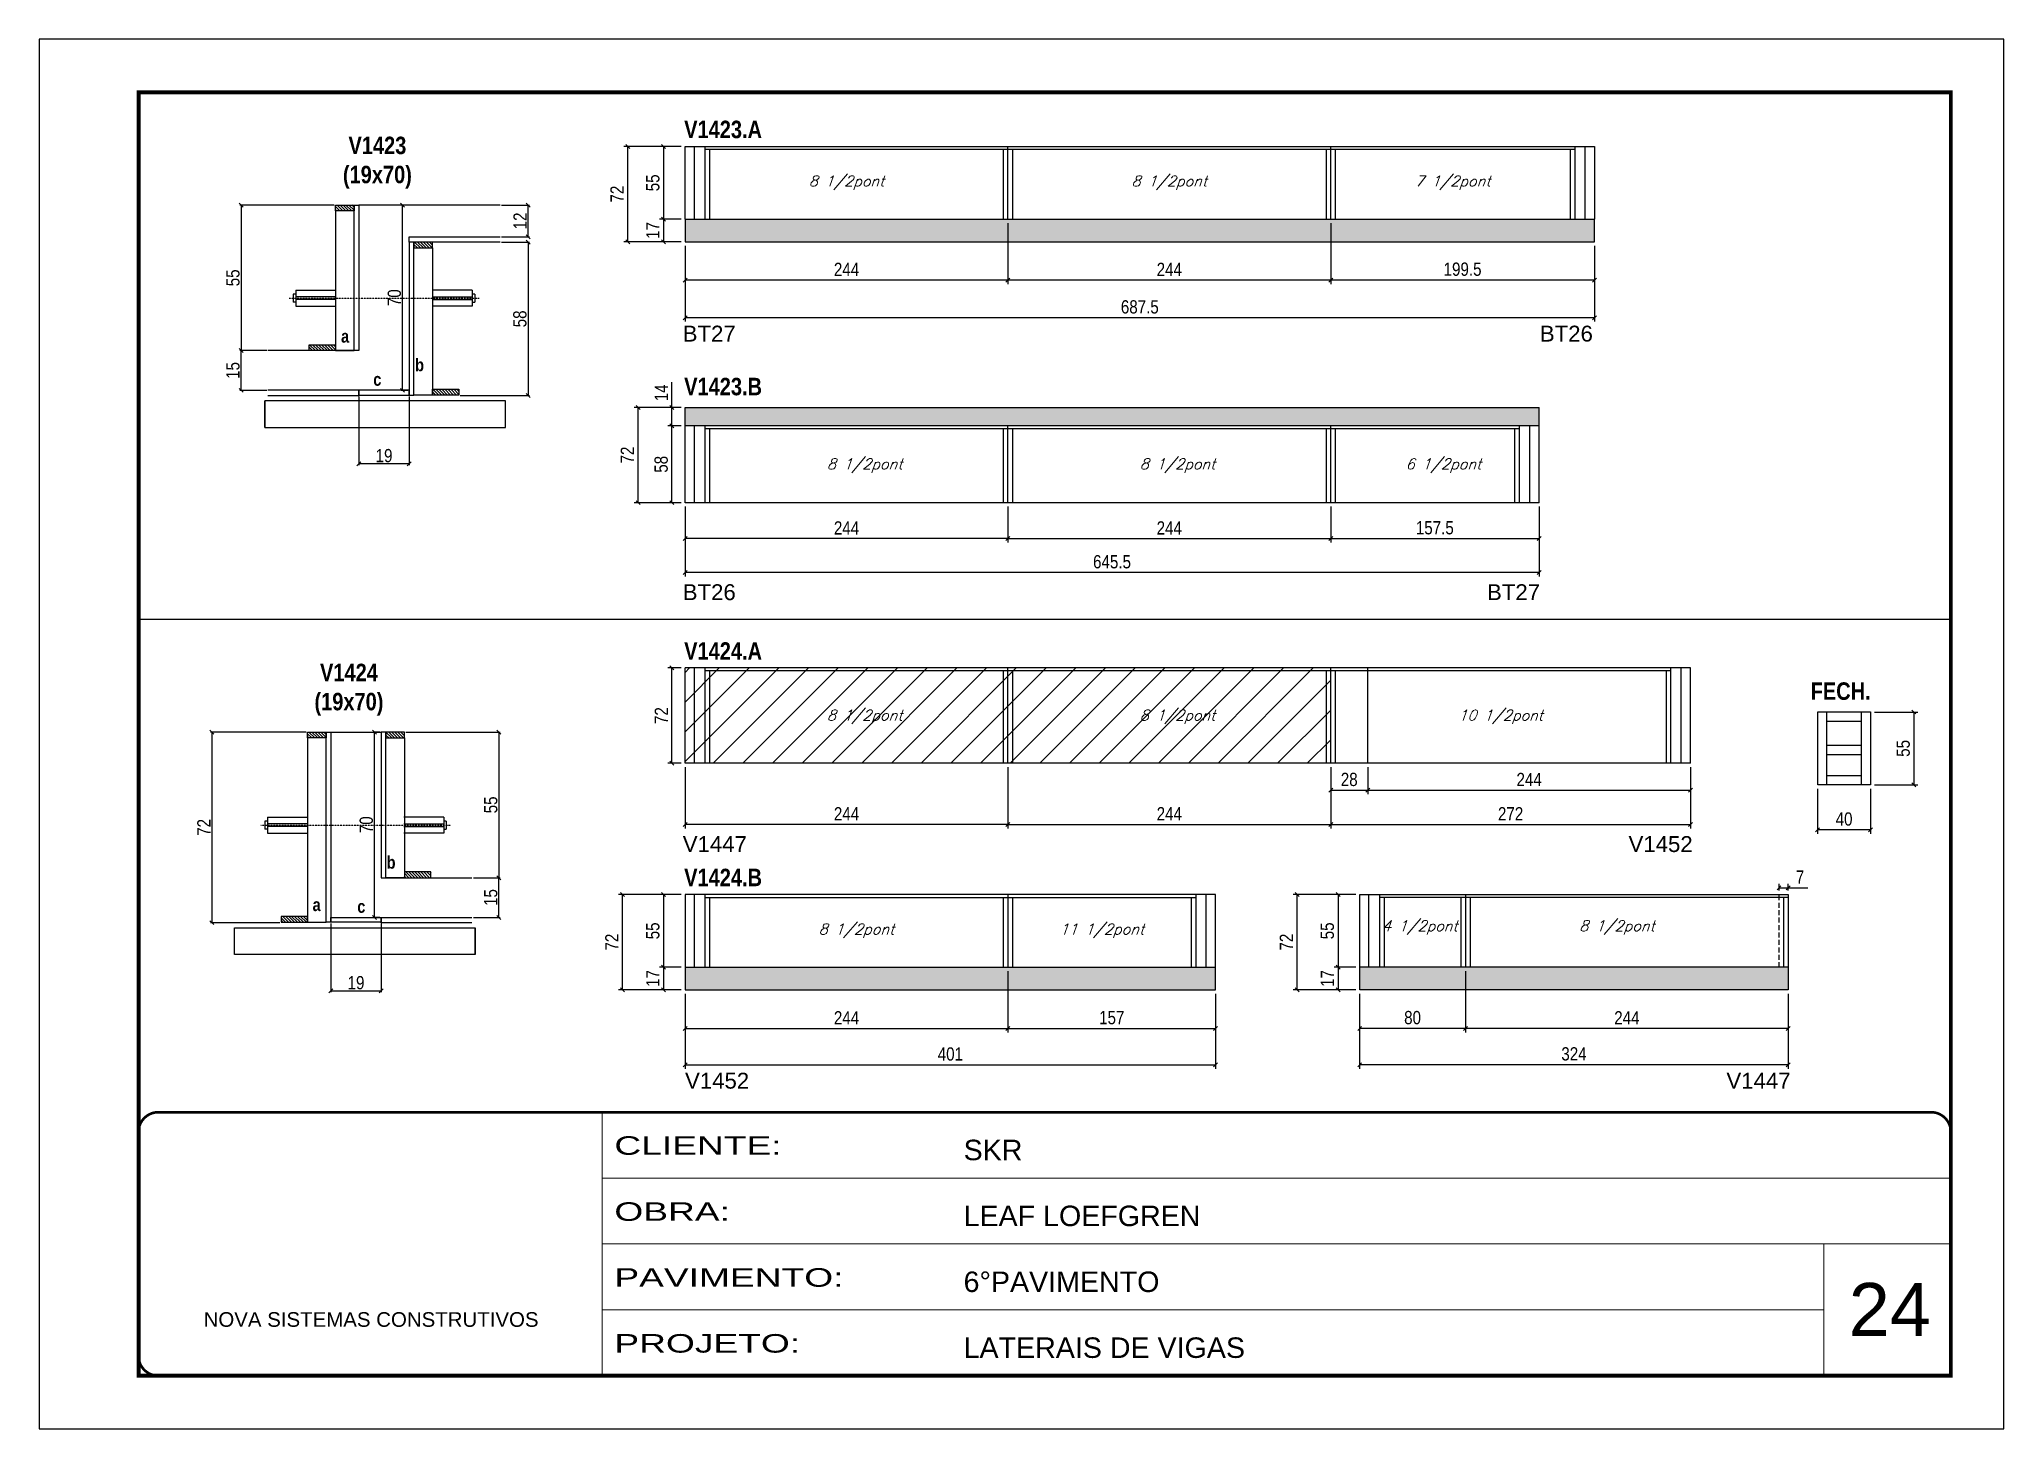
# Model space of a CAD drawing. Extents: x 3309 to 9563, y -2522 to 14608.
# Drawn here: x 8078 to 9563, y 7815 to 8865 of the extents above; entities that cross this region are included whole.
import ezdxf

# ---------------------------------------------------------------- set-up
doc = ezdxf.new("R2010")
doc.units = 0
for name, pattern in [('CONTINUO', [0]), ('DASHED', [0.75, 0.5, -0.25]), ('HIDDEN', [0.375, 0.25, -0.125])]:
    doc.linetypes.add(name, pattern=pattern)
for name, color, linetype in [('5', 5, 'Continuous'), ('barrote', 251, 'Continuous'), ('COTA', 241, 'Continuous'), ('detalhes', 4, 'Continuous'), ('NOMENCLATURA', 7, 'Continuous'), ('Painéis', 200, 'Continuous'), ('SARR_2.2x10', 60, 'Continuous'), ('SARR_2.2x7', 40, 'Continuous'), ('SARR_3.5x7', 81, 'Continuous'), ('TENSOR', 3, 'Continuous'), ('texto', 7, 'Continuous')]:
    doc.layers.add(name, color=color, linetype=linetype)
for name, color, linetype, lineweight in [('CARIMBO', 255, 'Continuous', 9), ('CONCRETO', 251, 'Continuous', 25), ('Folhas', 255, 'Continuous', 9), ('Hachura', 251, 'Continuous', 9), ('SARRAFO DE PRESSAO', 251, 'DASHED', 9)]:
    doc.layers.add(name, color=color, linetype=linetype, lineweight=lineweight)
doc.layers.add('Laje_Perimetro', color=7, linetype='Continuous', plot=False)
doc.styles.add('ARIAL', font='arial.ttf')
doc.styles.add('COTA TECNICA', font='techl___.ttf', dxfattribs={"height": 10})
doc.styles.add('COTA TECNICA 2X', font='techl___.ttf', dxfattribs={"height": 10})
doc.styles.add('Romans', font='romans.shx')
doc.styles.get("Standard").update_dxf_attribs({"font": 'arial.ttf'})
doc.styles.add('TECNICA', font='techb___.ttf', dxfattribs={"height": 10})
doc.styles.add('Tecnologia', font='')
doc.styles.get('Tecnologia').set_extended_font_data('Forgotten Futurist')
doc.dimstyles.new('PAINEL', dxfattribs={"dimtxt": 10, "dimasz": 3, "dimexe": 3, "dimexo": 3, "dimgap": 3, "dimtad": 1, "dimdec": 1, "dimzin": 12, "dimdsep": 46, "dimtxsty": 'COTA TECNICA', "dimblk1": 'OBLIQUE', "dimblk2": 'OBLIQUE', "dimsah": 1, "dimcen": 0.9, "dimclrd": 4, "dimclre": 4, "dimclrt": 240, "dimadec": 1, "dimazin": 3, "dimtfac": 1, "dimtdec": 1, "dimtmove": 0, "dimatfit": 3, "dimfxl": 1, "dimtolj": 1, "dimtzin": 12, "dimarcsym": 0})
doc.dimstyles.new('SECAO', dxfattribs={"dimscale": 0.333333, "dimtxt": 5, "dimasz": 9, "dimexe": 3, "dimexo": 3, "dimgap": 3, "dimtad": 1, "dimdec": 1, "dimlfac": 0.5, "dimzin": 12, "dimdsep": 46, "dimtxsty": 'COTA TECNICA 2X', "dimblk1": 'OBLIQUE', "dimblk2": 'OBLIQUE', "dimsah": 1, "dimcen": 0.9, "dimclrd": 4, "dimclre": 4, "dimclrt": 240, "dimadec": 1, "dimazin": 3, "dimtfac": 1, "dimtdec": 1, "dimtmove": 0, "dimatfit": 3, "dimfxl": 1, "dimtolj": 1, "dimtzin": 12, "dimarcsym": 0})

msp = doc.modelspace()

# ---------------------------------------------------------------- texts
at = {"layer": '5', "linetype": 'Continuous'}
for s, rotation, p in [('BT27', 359.99996, (8564.26, 8636.56)), ('BT26', 359.99996, (9212.24, 8636.56)), ('BT26', 0.00004, (8564.3, 8441.16)), ('BT27', 0.00004, (9172.29, 8441.16)), ('V1447', 0.00004, (8564.3, 8250.8)), ('V1452', 0.00004, (9279.27, 8250.8)), ('V1452', 359.99996, (8566.03, 8071.97)), ('V1447', 0.00004, (9353.28, 8071.97))]:
    msp.add_text(s, height=12, rotation=rotation, dxfattribs=at).set_placement(p)
at = {"layer": 'CARIMBO', "style": 'ARIAL'}
msp.add_text('24', height=40, dxfattribs=at).set_placement((9445.73, 7885.13))
at = {"layer": 'detalhes', "style": 'TECNICA'}
for s, p in [('a', (8305.98, 8635.72)), ('b', (8361.96, 8614.13)), ('c', (8330.35, 8603.18)), ('b', (8340.45, 8238.19)), ('a', (8284.48, 8206.16)), ('c', (8318.26, 8204.86))]:
    msp.add_text(s, height=9.6, dxfattribs=at).set_placement(p)
at = {"layer": 'NOMENCLATURA', "style": 'TECNICA'}
for s, p in [('V1423.A', (8565.37, 8790.28)), ('V1423.B', (8565.37, 8595.97)), ('V1424.A', (8565.37, 8396.13)), ('FECH.', (9416.93, 8365.81)), ('V1424.B', (8565.37, 8224.96))]:
    msp.add_text(s, height=13.2, dxfattribs=at).set_placement(p)
at = {"layer": 'NOMENCLATURA', "char_height": 13.2, "attachment_point": 2, "style": 'TECNICA'}
for s, insert in [('V1423\\P(19x70)', (8333.46, 8791.4)), ('V1424\\P(19x70)', (8311.96, 8393.09))]:
    msp.add_mtext_dynamic_manual_height_columns(s, width=300.2766, gutter_width=1, heights=[0], dxfattribs=dict(at, insert=insert))
at = {"layer": 'texto', "color": 2, "char_height": 8, "attachment_point": 5, "style": 'Romans'}
for s, insert in [('{\\Q19;\\C256;8 1/2pont}', (8688.09, 8756.54)), ('{\\Q19;\\C256;8 1/2pont}', (8932.09, 8756.54)), ('{\\Q19;\\C256;7 1/2pont}', (9146.34, 8756.54)), ('{\\Q19;\\C256;8 1/2pont}', (8701.84, 8542.78)), ('{\\Q19;\\C256;8 1/2pont}', (8938.34, 8542.78)), ('{\\Q19;\\C256;6 1/2pont}', (9139.34, 8542.78)), ('{\\Q19;\\C256;8 1/2pont}', (8701.84, 8352.89)), ('{\\Q19;\\C256;8 1/2pont}', (8938.34, 8352.89)), ('{\\Q19;\\C256;10 1/2pont}', (9182.59, 8352.89)), ('{\\Q19;\\C256;8 1/2pont}', (8695.59, 8191.22)), ('{\\Q19;\\C256;11 1/2pont}', (8881.09, 8191.22)), ('{\\Q19;\\C256;4 1/2pont}', (9121.51, 8193.72)), ('{\\Q19;\\C256;8 1/2pont}', (9270.51, 8193.72))]:
    msp.add_mtext(s, dxfattribs=dict(at, insert=insert))

# ---------------------------------------------------------------- blocks, each defined once
blk = doc.blocks.new('9999999999')
at = {"color": 30, "linetype": 'CONTINUO'}
for p, q in [((98564.6, 34230.2), (98564.6, 34429.4)), ((98564.6, 34379.6), (99584, 34379.6)), ((98564.6, 34329.8), (99488, 34329.8)), ((99584, 34329.8), (99488, 34329.8)), ((99488, 34329.8), (99488, 34230.2)), ((98564.6, 34280), (99488, 34280))]:
    blk.add_line(p, q, dxfattribs=at)
at = {"color": 30, "linetype": 'CONTINUO', "const_width": 2}
blk.add_lwpolyline([(99584, 34230.2), (99584, 34414.4, 0.414214), (99569, 34429.4), (98229, 34429.4, 0.414214), (98214, 34414.4), (98214, 34245.2, 0.414214), (98229, 34230.2), (99584, 34230.2)], format="xyb", dxfattribs=at)
at = {"layer": 'Folhas'}
blk.add_lwpolyline([(98139, 34190.2), (99624, 34190.2), (99624, 35240.2), (98139, 35240.2)], close=True, dxfattribs=at)
at = {"layer": 'Folhas', "color": 30, "const_width": 3}
blk.add_lwpolyline([(98214, 34230.2), (99584, 34230.2), (99584, 35200.2), (98214, 35200.2)], close=True, dxfattribs=at)
at = {"color": 7, "linetype": 'Continuous', "ltscale": 5, "style": 'ARIAL'}
for s, height, p in [('SKR', 15.48, (98837.7, 34393.1)), ('LEAF LOEFGREN', 15.483, (98837.7, 34343.3)), ('6°PAVIMENTO', 15.483, (98837.7, 34293.5)), ('NOVA SISTEMAS CONSTRUTIVOS', 11.059, (98263.2, 34267.2)), ('LATERAIS DE VIGAS', 15.483, (98837.7, 34243.7))]:
    blk.add_text(s, height=height, dxfattribs=at).set_placement(p)
at = {"layer": 'Folhas', "color": 7, "style": 'Tecnologia', "width": 1.5}
for s, p in [('CLIENTE:', (98573.7, 34397.2)), ('OBRA:', (98573.7, 34347.3)), ('PAVIMENTO:', (98573.7, 34297.5)), ('PROJETO:', (98573.7, 34247.7))]:
    blk.add_text(s, height=14, dxfattribs=at).set_placement(p)
blk = doc.blocks.new('_Oblique')
at = {"color": 0, "linetype": 'ByBlock', "lineweight": -2}
blk.add_line((-0.5, -0.5), (0.5, 0.5), dxfattribs=at)
blk = doc.blocks.new('*D2272')
at = {"layer": 'COTA', "color": 4, "lineweight": -2, "transparency": 16777216}
for p, q in [((8319.5, 8595.1), (8319.5, 8543.2)), ((8357.5, 8595.1), (8357.5, 8543.2)), ((8357.5, 8544.2), (8319.5, 8544.2))]:
    blk.add_line(p, q, dxfattribs=at)
at = {"layer": 'Defpoints', "color": 0, "transparency": 16777216}
for p in [(8319.5, 8596.1), (8357.5, 8596.1), (8319.5, 8544.2)]:
    blk.add_point(p, dxfattribs=at)
at = {"layer": 'COTA', "color": 4, "lineweight": -2, "transparency": 16777216, "xscale": 3, "yscale": 3, "zscale": 3, "rotation": 180}
blk.add_blockref('_Oblique', (8319.5, 8544.2), dxfattribs=at)
at = {"layer": 'COTA', "color": 4, "lineweight": -2, "transparency": 16777216, "xscale": 3, "yscale": 3, "zscale": 3}
blk.add_blockref('_Oblique', (8357.5, 8544.2), dxfattribs=at)
at = {"layer": 'COTA', "color": 240, "transparency": 16777216, "insert": (8338.5, 8550.3), "char_height": 10, "attachment_point": 5, "style": 'COTA TECNICA 2X'}
blk.add_mtext('\\A1;19', dxfattribs=at)
blk = doc.blocks.new('*D2273')
at = {"layer": 'COTA', "color": 4, "lineweight": -2, "transparency": 16777216}
for p, q in [((8300.9, 8739.7), (8229.4, 8739.7)), ((8230.4, 8739.7), (8230.4, 8629.7)), ((8249.8, 8629.7), (8229.4, 8629.7))]:
    blk.add_line(p, q, dxfattribs=at)
at = {"layer": 'Defpoints', "color": 0, "transparency": 16777216}
for p in [(8301.9, 8739.7), (8230.4, 8629.7), (8250.8, 8629.7, 0)]:
    blk.add_point(p, dxfattribs=at)
at = {"layer": 'COTA', "color": 4, "lineweight": -2, "transparency": 16777216, "xscale": 3, "yscale": 3, "zscale": 3}
for p, rotation in [((8230.4, 8739.7), 90), ((8230.4, 8629.7), 270)]:
    blk.add_blockref('_Oblique', p, dxfattribs=dict(at, rotation=rotation))
at = {"layer": 'COTA', "color": 240, "transparency": 16777216, "insert": (8224.3, 8684.7), "char_height": 10, "attachment_point": 5, "rotation": 90, "style": 'COTA TECNICA 2X'}
blk.add_mtext('\\A1;55', dxfattribs=at)
blk = doc.blocks.new('*D2274')
at = {"layer": 'COTA', "color": 4, "lineweight": -2, "transparency": 16777216}
for p, q in [((8427.2, 8711.7), (8448.4, 8711.7)), ((8447.4, 8711.7), (8447.4, 8595.7)), ((8396.1, 8595.7), (8448.4, 8595.7))]:
    blk.add_line(p, q, dxfattribs=at)
at = {"layer": 'Defpoints', "color": 0, "transparency": 16777216}
for p in [(8426.2, 8711.7), (8395.1, 8595.7, 0), (8447.4, 8595.7)]:
    blk.add_point(p, dxfattribs=at)
at = {"layer": 'COTA', "color": 4, "lineweight": -2, "transparency": 16777216, "xscale": 3, "yscale": 3, "zscale": 3}
for p, rotation in [((8447.4, 8711.7), 90), ((8447.4, 8595.7), 270)]:
    blk.add_blockref('_Oblique', p, dxfattribs=dict(at, rotation=rotation))
at = {"layer": 'COTA', "color": 240, "transparency": 16777216, "insert": (8441.2, 8653.7), "char_height": 10, "attachment_point": 5, "rotation": 90, "style": 'COTA TECNICA 2X'}
blk.add_mtext('\\A1;58', dxfattribs=at)
blk = doc.blocks.new('*D2275')
at = {"layer": 'COTA', "color": 4, "lineweight": -2, "transparency": 16777216}
for p, q in [((8356.5, 8739.7), (8351.4, 8739.7)), ((8352.4, 8599.7), (8352.4, 8739.7)), ((8356.5, 8599.7), (8351.4, 8599.7))]:
    blk.add_line(p, q, dxfattribs=at)
at = {"layer": 'Defpoints', "color": 0, "transparency": 16777216}
for p in [(8352.4, 8739.7), (8357.5, 8739.7), (8357.5, 8599.7)]:
    blk.add_point(p, dxfattribs=at)
at = {"layer": 'COTA', "color": 4, "lineweight": -2, "transparency": 16777216, "xscale": 3, "yscale": 3, "zscale": 3}
for p, rotation in [((8352.4, 8739.7), 90), ((8352.4, 8599.7), 270)]:
    blk.add_blockref('_Oblique', p, dxfattribs=dict(at, rotation=rotation))
at = {"layer": 'COTA', "color": 240, "transparency": 16777216, "insert": (8346.3, 8669.7), "char_height": 10, "attachment_point": 5, "rotation": 90, "style": 'COTA TECNICA 2X'}
blk.add_mtext('\\A1;70', dxfattribs=at)
blk = doc.blocks.new('*D2276')
at = {"layer": 'COTA', "color": 4, "lineweight": -2, "transparency": 16777216}
for p, q in [((8427.2, 8739.7), (8448.4, 8739.7)), ((8447.4, 8715.7), (8447.4, 8739.7)), ((8427.2, 8715.7), (8448.4, 8715.7))]:
    blk.add_line(p, q, dxfattribs=at)
at = {"layer": 'Defpoints', "color": 0, "transparency": 16777216}
for p in [(8426.2, 8739.7), (8447.4, 8739.7), (8426.2, 8715.7)]:
    blk.add_point(p, dxfattribs=at)
at = {"layer": 'COTA', "color": 4, "lineweight": -2, "transparency": 16777216, "xscale": 3, "yscale": 3, "zscale": 3}
for p, rotation in [((8447.4, 8739.7), 90), ((8447.4, 8715.7), 270)]:
    blk.add_blockref('_Oblique', p, dxfattribs=dict(at, rotation=rotation))
at = {"layer": 'COTA', "color": 240, "transparency": 16777216, "insert": (8441.3, 8727.7), "char_height": 10, "attachment_point": 5, "rotation": 90, "style": 'COTA TECNICA 2X'}
blk.add_mtext('\\A1;12', dxfattribs=at)
blk = doc.blocks.new('*D2277')
at = {"layer": 'COTA', "color": 4, "lineweight": -2, "transparency": 16777216}
for p, q in [((8249.8, 8629.7), (8229.4, 8629.7)), ((8230.4, 8599.7), (8230.4, 8629.7)), ((8249.8, 8599.7), (8229.4, 8599.7))]:
    blk.add_line(p, q, dxfattribs=at)
at = {"layer": 'Defpoints', "color": 0, "transparency": 16777216}
for p in [(8230.4, 8629.7), (8250.8, 8629.7), (8250.8, 8599.7)]:
    blk.add_point(p, dxfattribs=at)
at = {"layer": 'COTA', "color": 4, "lineweight": -2, "transparency": 16777216, "xscale": 3, "yscale": 3, "zscale": 3}
for p, rotation in [((8230.4, 8629.7), 90), ((8230.4, 8599.7), 270)]:
    blk.add_blockref('_Oblique', p, dxfattribs=dict(at, rotation=rotation))
at = {"layer": 'COTA', "color": 240, "transparency": 16777216, "insert": (8224.3, 8614.7), "char_height": 10, "attachment_point": 5, "rotation": 90, "style": 'COTA TECNICA 2X'}
blk.add_mtext('\\A1;15', dxfattribs=at)
blk = doc.blocks.new('*D2278')
at = {"layer": 'COTA', "color": 4, "lineweight": -2, "transparency": 16777216}
for p, q in [((9054.1, 8726), (9054.1, 8680)), ((9253.6, 8709), (9253.6, 8680)), ((9253.6, 8683), (9054.1, 8683))]:
    blk.add_line(p, q, dxfattribs=at)
at = {"layer": 'Defpoints', "color": 0, "transparency": 16777216}
for p in [(9054.1, 8729), (9253.6, 8712), (9054.1, 8683)]:
    blk.add_point(p, dxfattribs=at)
at = {"layer": 'COTA', "color": 4, "lineweight": -2, "transparency": 16777216, "xscale": 3, "yscale": 3, "zscale": 3, "rotation": 180}
blk.add_blockref('_Oblique', (9054.1, 8683), dxfattribs=at)
at = {"layer": 'COTA', "color": 4, "lineweight": -2, "transparency": 16777216, "xscale": 3, "yscale": 3, "zscale": 3}
blk.add_blockref('_Oblique', (9253.6, 8683), dxfattribs=at)
at = {"layer": 'COTA', "color": 240, "transparency": 16777216, "insert": (9153.8, 8691.2), "char_height": 10, "attachment_point": 5, "style": 'COTA TECNICA'}
blk.add_mtext('\\A1;199.5', dxfattribs=at)
blk = doc.blocks.new('*D2281')
at = {"layer": 'COTA', "color": 4, "lineweight": -2, "transparency": 16777216}
for p, q in [((8810.1, 8726), (8810.1, 8680)), ((8566.1, 8709), (8566.1, 8680)), ((8810.1, 8683), (8566.1, 8683))]:
    blk.add_line(p, q, dxfattribs=at)
at = {"layer": 'Defpoints', "color": 0, "transparency": 16777216}
for p in [(8810.1, 8729), (8566.1, 8712), (8566.1, 8683)]:
    blk.add_point(p, dxfattribs=at)
at = {"layer": 'COTA', "color": 4, "lineweight": -2, "transparency": 16777216, "xscale": 3, "yscale": 3, "zscale": 3, "rotation": 180}
blk.add_blockref('_Oblique', (8566.1, 8683), dxfattribs=at)
at = {"layer": 'COTA', "color": 4, "lineweight": -2, "transparency": 16777216, "xscale": 3, "yscale": 3, "zscale": 3}
blk.add_blockref('_Oblique', (8810.1, 8683), dxfattribs=at)
at = {"layer": 'COTA', "color": 240, "transparency": 16777216, "insert": (8688.1, 8691.1), "char_height": 10, "attachment_point": 5, "style": 'COTA TECNICA'}
blk.add_mtext('\\A1;244', dxfattribs=at)
blk = doc.blocks.new('*D2282')
at = {"layer": 'COTA', "color": 4, "lineweight": -2, "transparency": 16777216}
for p, q in [((8810.1, 8726), (8810.1, 8680)), ((9054.1, 8726), (9054.1, 8680)), ((9054.1, 8683), (8810.1, 8683))]:
    blk.add_line(p, q, dxfattribs=at)
at = {"layer": 'Defpoints', "color": 0, "transparency": 16777216}
for p in [(8810.1, 8729), (9054.1, 8729), (8810.1, 8683)]:
    blk.add_point(p, dxfattribs=at)
at = {"layer": 'COTA', "color": 4, "lineweight": -2, "transparency": 16777216, "xscale": 3, "yscale": 3, "zscale": 3, "rotation": 180}
blk.add_blockref('_Oblique', (8810.1, 8683), dxfattribs=at)
at = {"layer": 'COTA', "color": 4, "lineweight": -2, "transparency": 16777216, "xscale": 3, "yscale": 3, "zscale": 3}
blk.add_blockref('_Oblique', (9054.1, 8683), dxfattribs=at)
at = {"layer": 'COTA', "color": 240, "transparency": 16777216, "insert": (8932.1, 8691.1), "char_height": 10, "attachment_point": 5, "style": 'COTA TECNICA'}
blk.add_mtext('\\A1;244', dxfattribs=at)
blk = doc.blocks.new('*D2283')
at = {"layer": 'COTA', "color": 4, "lineweight": -2, "transparency": 16777216}
for p, q in [((8563.1, 8784), (8546.8, 8784)), ((8549.8, 8784), (8549.8, 8729)), ((8563.1, 8729), (8546.8, 8729))]:
    blk.add_line(p, q, dxfattribs=at)
at = {"layer": 'Defpoints', "color": 0, "transparency": 16777216}
for p in [(8566.1, 8784), (8549.8, 8729), (8566.1, 8729)]:
    blk.add_point(p, dxfattribs=at)
at = {"layer": 'COTA', "color": 4, "lineweight": -2, "transparency": 16777216, "xscale": 3, "yscale": 3, "zscale": 3}
for p, rotation in [((8549.8, 8784), 90), ((8549.8, 8729), 270)]:
    blk.add_blockref('_Oblique', p, dxfattribs=dict(at, rotation=rotation))
at = {"layer": 'COTA', "color": 240, "transparency": 16777216, "insert": (8541.7, 8756.5), "char_height": 10, "attachment_point": 5, "rotation": 90, "style": 'COTA TECNICA'}
blk.add_mtext('\\A1;55', dxfattribs=at)
blk = doc.blocks.new('*D2279')
at = {"layer": 'COTA', "color": 4, "lineweight": -2, "transparency": 16777216}
for p, q in [((8566.1, 8709), (8566.1, 8651.6)), ((9253.6, 8709), (9253.6, 8651.6)), ((9253.6, 8654.6), (8566.1, 8654.6))]:
    blk.add_line(p, q, dxfattribs=at)
at = {"layer": 'Defpoints', "color": 0, "transparency": 16777216}
for p in [(8566.1, 8712), (9253.6, 8712), (8566.1, 8654.6)]:
    blk.add_point(p, dxfattribs=at)
at = {"layer": 'COTA', "color": 4, "lineweight": -2, "transparency": 16777216, "xscale": 3, "yscale": 3, "zscale": 3, "rotation": 180}
blk.add_blockref('_Oblique', (8566.1, 8654.6), dxfattribs=at)
at = {"layer": 'COTA', "color": 4, "lineweight": -2, "transparency": 16777216, "xscale": 3, "yscale": 3, "zscale": 3}
blk.add_blockref('_Oblique', (9253.6, 8654.6), dxfattribs=at)
at = {"layer": 'COTA', "color": 240, "transparency": 16777216, "insert": (8909.8, 8662.7), "char_height": 10, "attachment_point": 5, "style": 'COTA TECNICA'}
blk.add_mtext('\\A1;687.5', dxfattribs=at)
blk = doc.blocks.new('*D2280')
at = {"layer": 'COTA', "color": 4, "lineweight": -2, "transparency": 16777216}
for p, q in [((8563.1, 8729), (8546.8, 8729)), ((8549.8, 8729), (8549.8, 8712)), ((8563.1, 8712), (8546.8, 8712))]:
    blk.add_line(p, q, dxfattribs=at)
at = {"layer": 'Defpoints', "color": 0, "transparency": 16777216}
for p in [(8566.1, 8729), (8549.8, 8712), (8566.1, 8712)]:
    blk.add_point(p, dxfattribs=at)
at = {"layer": 'COTA', "color": 4, "lineweight": -2, "transparency": 16777216, "xscale": 3, "yscale": 3, "zscale": 3}
for p, rotation in [((8549.8, 8729), 90), ((8549.8, 8712), 270)]:
    blk.add_blockref('_Oblique', p, dxfattribs=dict(at, rotation=rotation))
at = {"layer": 'COTA', "color": 240, "transparency": 16777216, "insert": (8541.7, 8720.5), "char_height": 10, "attachment_point": 5, "rotation": 90, "style": 'COTA TECNICA'}
blk.add_mtext('\\A1;17', dxfattribs=at)
blk = doc.blocks.new('*D2284')
at = {"layer": 'COTA', "color": 4, "lineweight": -2, "transparency": 16777216}
for p, q in [((8563.1, 8784), (8519.7, 8784)), ((8522.7, 8712), (8522.7, 8784)), ((8563.1, 8712), (8519.7, 8712))]:
    blk.add_line(p, q, dxfattribs=at)
at = {"layer": 'Defpoints', "color": 0, "transparency": 16777216}
for p in [(8522.7, 8784), (8566.1, 8784), (8566.1, 8712)]:
    blk.add_point(p, dxfattribs=at)
at = {"layer": 'COTA', "color": 4, "lineweight": -2, "transparency": 16777216, "xscale": 3, "yscale": 3, "zscale": 3}
for p, rotation in [((8522.7, 8784), 90), ((8522.7, 8712), 270)]:
    blk.add_blockref('_Oblique', p, dxfattribs=dict(at, rotation=rotation))
at = {"layer": 'COTA', "color": 240, "transparency": 16777216, "insert": (8514.6, 8748), "char_height": 10, "attachment_point": 5, "rotation": 90, "style": 'COTA TECNICA'}
blk.add_mtext('\\A1;72', dxfattribs=at)
blk = doc.blocks.new('*D2285')
at = {"layer": 'COTA', "color": 4, "linetype": 'ByBlock', "lineweight": -2, "transparency": 16777216}
for p, q in [((8566.1, 8511.8), (8566.1, 8484.7)), ((8810.1, 8511.8), (8810.1, 8484.7)), ((8810.1, 8487.7), (8566.1, 8487.7))]:
    blk.add_line(p, q, dxfattribs=at)
at = {"layer": 'Defpoints', "color": 0, "linetype": 'ByBlock', "transparency": 16777216}
for p in [(8566.1, 8514.8), (8810.1, 8514.8), (8566.1, 8487.7)]:
    blk.add_point(p, dxfattribs=at)
at = {"layer": 'COTA', "color": 4, "linetype": 'ByBlock', "lineweight": -2, "transparency": 16777216, "xscale": 3, "yscale": 3, "zscale": 3, "rotation": 180}
blk.add_blockref('_Oblique', (8566.1, 8487.7), dxfattribs=at)
at = {"layer": 'COTA', "color": 4, "linetype": 'ByBlock', "lineweight": -2, "transparency": 16777216, "xscale": 3, "yscale": 3, "zscale": 3}
blk.add_blockref('_Oblique', (8810.1, 8487.7), dxfattribs=at)
at = {"layer": 'COTA', "color": 240, "linetype": 'ByBlock', "transparency": 16777216, "insert": (8688.1, 8495.7), "char_height": 10, "attachment_point": 5, "style": 'COTA TECNICA'}
blk.add_mtext('\\A1;244', dxfattribs=at)
blk = doc.blocks.new('*D2286')
at = {"layer": 'COTA', "color": 4, "lineweight": -2, "transparency": 16777216}
for p, q in [((8810.1, 8511.8), (8810.1, 8484.7)), ((9054.1, 8511.8), (9054.1, 8484.7)), ((8810.1, 8487.7), (9054.1, 8487.7))]:
    blk.add_line(p, q, dxfattribs=at)
at = {"layer": 'Defpoints', "color": 0, "transparency": 16777216}
for p in [(8810.1, 8514.8, 0), (9054.1, 8514.8, 0), (9054.1, 8487.7)]:
    blk.add_point(p, dxfattribs=at)
at = {"layer": 'COTA', "color": 4, "lineweight": -2, "transparency": 16777216, "xscale": 3, "yscale": 3, "zscale": 3, "rotation": 180}
blk.add_blockref('_Oblique', (8810.1, 8487.7), dxfattribs=at)
at = {"layer": 'COTA', "color": 4, "lineweight": -2, "transparency": 16777216, "xscale": 3, "yscale": 3, "zscale": 3}
blk.add_blockref('_Oblique', (9054.1, 8487.7), dxfattribs=at)
at = {"layer": 'COTA', "color": 240, "transparency": 16777216, "insert": (8932.1, 8495.7), "char_height": 10, "attachment_point": 5, "style": 'COTA TECNICA'}
blk.add_mtext('\\A1;244', dxfattribs=at)
blk = doc.blocks.new('*D2287')
at = {"layer": 'COTA', "color": 4, "lineweight": -2, "transparency": 16777216}
for p, q in [((9054.1, 8511.8), (9054.1, 8484.7)), ((9211.6, 8511.8), (9211.6, 8484.7)), ((9054.1, 8487.7), (9211.6, 8487.7))]:
    blk.add_line(p, q, dxfattribs=at)
at = {"layer": 'Defpoints', "color": 0, "transparency": 16777216}
for p in [(9054.1, 8514.8, 0), (9211.6, 8514.8, 0), (9211.6, 8487.7)]:
    blk.add_point(p, dxfattribs=at)
at = {"layer": 'COTA', "color": 4, "lineweight": -2, "transparency": 16777216, "xscale": 3, "yscale": 3, "zscale": 3, "rotation": 180}
blk.add_blockref('_Oblique', (9054.1, 8487.7), dxfattribs=at)
at = {"layer": 'COTA', "color": 4, "lineweight": -2, "transparency": 16777216, "xscale": 3, "yscale": 3, "zscale": 3}
blk.add_blockref('_Oblique', (9211.6, 8487.7), dxfattribs=at)
at = {"layer": 'COTA', "color": 240, "transparency": 16777216, "insert": (9132.8, 8495.8), "char_height": 10, "attachment_point": 5, "style": 'COTA TECNICA'}
blk.add_mtext('\\A1;157.5', dxfattribs=at)
blk = doc.blocks.new('*D2288')
at = {"layer": 'COTA', "color": 4, "lineweight": -2, "transparency": 16777216}
for p, q in [((8566.1, 8511.8), (8566.1, 8459)), ((9211.6, 8511.8), (9211.6, 8459)), ((9211.6, 8462), (8566.1, 8462))]:
    blk.add_line(p, q, dxfattribs=at)
at = {"layer": 'Defpoints', "color": 0, "transparency": 16777216}
for p in [(8566.1, 8514.8, 0), (9211.6, 8514.8, 0), (8566.1, 8462)]:
    blk.add_point(p, dxfattribs=at)
at = {"layer": 'COTA', "color": 4, "lineweight": -2, "transparency": 16777216, "xscale": 3, "yscale": 3, "zscale": 3, "rotation": 180}
blk.add_blockref('_Oblique', (8566.1, 8462), dxfattribs=at)
at = {"layer": 'COTA', "color": 4, "lineweight": -2, "transparency": 16777216, "xscale": 3, "yscale": 3, "zscale": 3}
blk.add_blockref('_Oblique', (9211.6, 8462), dxfattribs=at)
at = {"layer": 'COTA', "color": 240, "transparency": 16777216, "insert": (8888.8, 8470.1), "char_height": 10, "attachment_point": 5, "style": 'COTA TECNICA'}
blk.add_mtext('\\A1;645.5', dxfattribs=at)
blk = doc.blocks.new('*D2289')
at = {"layer": 'COTA', "color": 4, "lineweight": -2, "transparency": 16777216}
for p, q in [((8563.1, 8572.8), (8553.1, 8572.8)), ((8556.1, 8514.8), (8556.1, 8572.8)), ((8563.1, 8514.8), (8553.1, 8514.8))]:
    blk.add_line(p, q, dxfattribs=at)
at = {"layer": 'Defpoints', "color": 0, "transparency": 16777216}
for p in [(8556.1, 8572.8), (8566.1, 8572.8), (8566.1, 8514.8)]:
    blk.add_point(p, dxfattribs=at)
at = {"layer": 'COTA', "color": 4, "lineweight": -2, "transparency": 16777216, "xscale": 3, "yscale": 3, "zscale": 3}
for p, rotation in [((8556.1, 8572.8), 90), ((8556.1, 8514.8), 270)]:
    blk.add_blockref('_Oblique', p, dxfattribs=dict(at, rotation=rotation))
at = {"layer": 'COTA', "color": 240, "transparency": 16777216, "insert": (8548, 8543.8), "char_height": 10, "attachment_point": 5, "rotation": 90, "style": 'COTA TECNICA'}
blk.add_mtext('\\A1;58', dxfattribs=at)
blk = doc.blocks.new('*D2290')
at = {"layer": 'COTA', "color": 4, "lineweight": -2, "transparency": 16777216}
for p, q in [((8556.1, 8586.8), (8556.1, 8605.9)), ((8563.1, 8586.8), (8553.1, 8586.8)), ((8556.1, 8572.8), (8556.1, 8586.8)), ((8563.1, 8572.8), (8553.1, 8572.8))]:
    blk.add_line(p, q, dxfattribs=at)
at = {"layer": 'Defpoints', "color": 0, "transparency": 16777216}
for p in [(8556.1, 8586.8), (8566.1, 8586.8), (8566.1, 8572.8)]:
    blk.add_point(p, dxfattribs=at)
at = {"layer": 'COTA', "color": 4, "lineweight": -2, "transparency": 16777216, "xscale": 3, "yscale": 3, "zscale": 3}
for p, rotation in [((8556.1, 8586.8), 90), ((8556.1, 8572.8), 270)]:
    blk.add_blockref('_Oblique', p, dxfattribs=dict(at, rotation=rotation))
at = {"layer": 'COTA', "color": 240, "transparency": 16777216, "insert": (8548.1, 8597.8), "char_height": 10, "attachment_point": 5, "rotation": 90, "style": 'COTA TECNICA'}
blk.add_mtext('\\A1;14', dxfattribs=at)
blk = doc.blocks.new('*D2291')
at = {"layer": 'COTA', "color": 4, "lineweight": -2, "transparency": 16777216}
for p, q in [((8563.1, 8586.8), (8527.5, 8586.8)), ((8530.5, 8514.8), (8530.5, 8586.8)), ((8563.1, 8514.8), (8527.5, 8514.8))]:
    blk.add_line(p, q, dxfattribs=at)
at = {"layer": 'Defpoints', "color": 0, "transparency": 16777216}
for p in [(8530.5, 8586.8), (8566.1, 8586.8), (8566.1, 8514.8)]:
    blk.add_point(p, dxfattribs=at)
at = {"layer": 'COTA', "color": 4, "lineweight": -2, "transparency": 16777216, "xscale": 3, "yscale": 3, "zscale": 3}
for p, rotation in [((8530.5, 8586.8), 90), ((8530.5, 8514.8), 270)]:
    blk.add_blockref('_Oblique', p, dxfattribs=dict(at, rotation=rotation))
at = {"layer": 'COTA', "color": 240, "transparency": 16777216, "insert": (8522.4, 8550.8), "char_height": 10, "attachment_point": 5, "rotation": 90, "style": 'COTA TECNICA'}
blk.add_mtext('\\A1;72', dxfattribs=at)
blk = doc.blocks.new('*D2292')
at = {"layer": 'COTA', "color": 4, "lineweight": -2, "transparency": 16777216}
for p, q in [((8298.3, 8196.8), (8298.3, 8144.9)), ((8336.3, 8196.8), (8336.3, 8144.9)), ((8298.3, 8145.9), (8336.3, 8145.9))]:
    blk.add_line(p, q, dxfattribs=at)
at = {"layer": 'Defpoints', "color": 0, "transparency": 16777216}
for p in [(8298.3, 8197.8), (8336.3, 8197.8), (8336.3, 8145.9)]:
    blk.add_point(p, dxfattribs=at)
at = {"layer": 'COTA', "color": 4, "lineweight": -2, "transparency": 16777216, "xscale": 3, "yscale": 3, "zscale": 3, "rotation": 180}
blk.add_blockref('_Oblique', (8298.3, 8145.9), dxfattribs=at)
at = {"layer": 'COTA', "color": 4, "lineweight": -2, "transparency": 16777216, "xscale": 3, "yscale": 3, "zscale": 3}
blk.add_blockref('_Oblique', (8336.3, 8145.9), dxfattribs=at)
at = {"layer": 'COTA', "color": 240, "transparency": 16777216, "insert": (8317.3, 8152), "char_height": 10, "attachment_point": 5, "style": 'COTA TECNICA 2X'}
blk.add_mtext('\\A1;19', dxfattribs=at)
blk = doc.blocks.new('*D2293')
at = {"layer": 'COTA', "color": 4, "lineweight": -2, "transparency": 16777216}
for p, q in [((8354.9, 8341.4), (8426.3, 8341.4)), ((8425.3, 8341.4), (8425.3, 8231.4)), ((8406, 8231.4), (8426.3, 8231.4))]:
    blk.add_line(p, q, dxfattribs=at)
at = {"layer": 'Defpoints', "color": 0, "transparency": 16777216}
for p in [(8353.9, 8341.4), (8405, 8231.4, 0), (8425.3, 8231.4)]:
    blk.add_point(p, dxfattribs=at)
at = {"layer": 'COTA', "color": 4, "lineweight": -2, "transparency": 16777216, "xscale": 3, "yscale": 3, "zscale": 3}
for p, rotation in [((8425.3, 8341.4), 90), ((8425.3, 8231.4), 270)]:
    blk.add_blockref('_Oblique', p, dxfattribs=dict(at, rotation=rotation))
at = {"layer": 'COTA', "color": 240, "transparency": 16777216, "insert": (8419.2, 8286.4), "char_height": 10, "attachment_point": 5, "rotation": 90, "style": 'COTA TECNICA 2X'}
blk.add_mtext('\\A1;55', dxfattribs=at)
blk = doc.blocks.new('*D2294')
at = {"layer": 'COTA', "color": 4, "lineweight": -2, "transparency": 16777216}
for p, q in [((8279.7, 8341.4), (8207.3, 8341.4)), ((8208.3, 8341.4), (8208.3, 8197.4)), ((8259.7, 8197.4), (8207.3, 8197.4))]:
    blk.add_line(p, q, dxfattribs=at)
at = {"layer": 'Defpoints', "color": 0, "transparency": 16777216}
for p in [(8280.7, 8341.4), (8208.3, 8197.4), (8260.7, 8197.4, 0)]:
    blk.add_point(p, dxfattribs=at)
at = {"layer": 'COTA', "color": 4, "lineweight": -2, "transparency": 16777216, "xscale": 3, "yscale": 3, "zscale": 3}
for p, rotation in [((8208.3, 8341.4), 90), ((8208.3, 8197.4), 270)]:
    blk.add_blockref('_Oblique', p, dxfattribs=dict(at, rotation=rotation))
at = {"layer": 'COTA', "color": 240, "transparency": 16777216, "insert": (8202.3, 8269.4), "char_height": 10, "attachment_point": 5, "rotation": 90, "style": 'COTA TECNICA 2X'}
blk.add_mtext('\\A1;72', dxfattribs=at)
blk = doc.blocks.new('*D2295')
at = {"layer": 'COTA', "color": 4, "lineweight": -2, "transparency": 16777216}
for p, q in [((8335.3, 8341.4), (8330.2, 8341.4)), ((8331.2, 8201.4), (8331.2, 8341.4)), ((8335.3, 8201.4), (8330.2, 8201.4))]:
    blk.add_line(p, q, dxfattribs=at)
at = {"layer": 'Defpoints', "color": 0, "transparency": 16777216}
for p in [(8331.2, 8341.4), (8336.3, 8341.4), (8336.3, 8201.4)]:
    blk.add_point(p, dxfattribs=at)
at = {"layer": 'COTA', "color": 4, "lineweight": -2, "transparency": 16777216, "xscale": 3, "yscale": 3, "zscale": 3}
for p, rotation in [((8331.2, 8341.4), 90), ((8331.2, 8201.4), 270)]:
    blk.add_blockref('_Oblique', p, dxfattribs=dict(at, rotation=rotation))
at = {"layer": 'COTA', "color": 240, "transparency": 16777216, "insert": (8325.1, 8271.4), "char_height": 10, "attachment_point": 5, "rotation": 90, "style": 'COTA TECNICA 2X'}
blk.add_mtext('\\A1;70', dxfattribs=at)
blk = doc.blocks.new('*D2296')
at = {"layer": 'COTA', "color": 4, "lineweight": -2, "transparency": 16777216}
for p, q in [((8406, 8231.4), (8426.3, 8231.4)), ((8425.3, 8201.4), (8425.3, 8231.4)), ((8406, 8201.4), (8426.3, 8201.4))]:
    blk.add_line(p, q, dxfattribs=at)
at = {"layer": 'Defpoints', "color": 0, "transparency": 16777216}
for p in [(8405, 8231.4), (8425.3, 8231.4), (8405, 8201.4)]:
    blk.add_point(p, dxfattribs=at)
at = {"layer": 'COTA', "color": 4, "lineweight": -2, "transparency": 16777216, "xscale": 3, "yscale": 3, "zscale": 3}
for p, rotation in [((8425.3, 8231.4), 90), ((8425.3, 8201.4), 270)]:
    blk.add_blockref('_Oblique', p, dxfattribs=dict(at, rotation=rotation))
at = {"layer": 'COTA', "color": 240, "transparency": 16777216, "insert": (8419.2, 8216.4), "char_height": 10, "attachment_point": 5, "rotation": 90, "style": 'COTA TECNICA 2X'}
blk.add_mtext('\\A1;15', dxfattribs=at)
blk = doc.blocks.new('*D2297')
at = {"layer": 'COTA', "color": 4, "linetype": 'ByBlock', "lineweight": -2, "transparency": 16777216}
for p, q in [((8566.1, 8314.9), (8566.1, 8268.6)), ((8810.1, 8314.9), (8810.1, 8268.6)), ((8810.1, 8271.6), (8566.1, 8271.6))]:
    blk.add_line(p, q, dxfattribs=at)
at = {"layer": 'Defpoints', "color": 0, "linetype": 'ByBlock', "transparency": 16777216}
for p in [(8566.1, 8317.9), (8810.1, 8317.9), (8566.1, 8271.6)]:
    blk.add_point(p, dxfattribs=at)
at = {"layer": 'COTA', "color": 4, "linetype": 'ByBlock', "lineweight": -2, "transparency": 16777216, "xscale": 3, "yscale": 3, "zscale": 3, "rotation": 180}
blk.add_blockref('_Oblique', (8566.1, 8271.6), dxfattribs=at)
at = {"layer": 'COTA', "color": 4, "linetype": 'ByBlock', "lineweight": -2, "transparency": 16777216, "xscale": 3, "yscale": 3, "zscale": 3}
blk.add_blockref('_Oblique', (8810.1, 8271.6), dxfattribs=at)
at = {"layer": 'COTA', "color": 240, "linetype": 'ByBlock', "transparency": 16777216, "insert": (8688.1, 8279.7), "char_height": 10, "attachment_point": 5, "style": 'COTA TECNICA'}
blk.add_mtext('\\A1;244', dxfattribs=at)
blk = doc.blocks.new('*D2298')
at = {"layer": 'COTA', "color": 4, "lineweight": -2, "transparency": 16777216}
for p, q in [((8810.1, 8314.9), (8810.1, 8268.6)), ((9054.1, 8314.9), (9054.1, 8268.6)), ((8810.1, 8271.6), (9054.1, 8271.6))]:
    blk.add_line(p, q, dxfattribs=at)
at = {"layer": 'Defpoints', "color": 0, "transparency": 16777216}
for p in [(8810.1, 8317.9, 0), (9054.1, 8317.9, 0), (9054.1, 8271.6)]:
    blk.add_point(p, dxfattribs=at)
at = {"layer": 'COTA', "color": 4, "lineweight": -2, "transparency": 16777216, "xscale": 3, "yscale": 3, "zscale": 3, "rotation": 180}
blk.add_blockref('_Oblique', (8810.1, 8271.6), dxfattribs=at)
at = {"layer": 'COTA', "color": 4, "lineweight": -2, "transparency": 16777216, "xscale": 3, "yscale": 3, "zscale": 3}
blk.add_blockref('_Oblique', (9054.1, 8271.6), dxfattribs=at)
at = {"layer": 'COTA', "color": 240, "transparency": 16777216, "insert": (8932.1, 8279.7), "char_height": 10, "attachment_point": 5, "style": 'COTA TECNICA'}
blk.add_mtext('\\A1;244', dxfattribs=at)
blk = doc.blocks.new('*D2299')
at = {"layer": 'COTA', "color": 4, "lineweight": -2, "transparency": 16777216}
for p, q in [((9054.1, 8314.9), (9054.1, 8268.6)), ((9326.1, 8314.9), (9326.1, 8268.6)), ((9054.1, 8271.6), (9326.1, 8271.6))]:
    blk.add_line(p, q, dxfattribs=at)
at = {"layer": 'Defpoints', "color": 0, "transparency": 16777216}
for p in [(9054.1, 8317.9, 0), (9326.1, 8317.9, 0), (9326.1, 8271.6)]:
    blk.add_point(p, dxfattribs=at)
at = {"layer": 'COTA', "color": 4, "lineweight": -2, "transparency": 16777216, "xscale": 3, "yscale": 3, "zscale": 3, "rotation": 180}
blk.add_blockref('_Oblique', (9054.1, 8271.6), dxfattribs=at)
at = {"layer": 'COTA', "color": 4, "lineweight": -2, "transparency": 16777216, "xscale": 3, "yscale": 3, "zscale": 3}
blk.add_blockref('_Oblique', (9326.1, 8271.6), dxfattribs=at)
at = {"layer": 'COTA', "color": 240, "transparency": 16777216, "insert": (9190.1, 8279.7), "char_height": 10, "attachment_point": 5, "style": 'COTA TECNICA'}
blk.add_mtext('\\A1;272', dxfattribs=at)
blk = doc.blocks.new('*D2300')
at = {"layer": 'COTA', "color": 4, "lineweight": -2, "transparency": 16777216}
for p, q in [((8563.1, 8389.9), (8553.1, 8389.9)), ((8556.1, 8317.9), (8556.1, 8389.9)), ((8563.1, 8317.9), (8553.1, 8317.9))]:
    blk.add_line(p, q, dxfattribs=at)
at = {"layer": 'Defpoints', "color": 0, "transparency": 16777216}
for p in [(8556.1, 8389.9), (8566.1, 8389.9), (8566.1, 8317.9)]:
    blk.add_point(p, dxfattribs=at)
at = {"layer": 'COTA', "color": 4, "lineweight": -2, "transparency": 16777216, "xscale": 3, "yscale": 3, "zscale": 3}
for p, rotation in [((8556.1, 8389.9), 90), ((8556.1, 8317.9), 270)]:
    blk.add_blockref('_Oblique', p, dxfattribs=dict(at, rotation=rotation))
at = {"layer": 'COTA', "color": 240, "transparency": 16777216, "insert": (8548.1, 8353.9), "char_height": 10, "attachment_point": 5, "rotation": 90, "style": 'COTA TECNICA'}
blk.add_mtext('\\A1;72', dxfattribs=at)
blk = doc.blocks.new('*D2302')
at = {"layer": 'COTA', "color": 4, "lineweight": -2, "transparency": 16777216}
for p, q in [((8566.1, 8143.7), (8566.1, 8087)), ((8967.1, 8143.7), (8967.1, 8087)), ((8566.1, 8090), (8967.1, 8090))]:
    blk.add_line(p, q, dxfattribs=at)
at = {"layer": 'Defpoints', "color": 0, "transparency": 16777216}
for p in [(8566.1, 8146.7), (8967.1, 8146.7), (8967.1, 8090)]:
    blk.add_point(p, dxfattribs=at)
at = {"layer": 'COTA', "color": 4, "lineweight": -2, "transparency": 16777216, "xscale": 3, "yscale": 3, "zscale": 3, "rotation": 180}
blk.add_blockref('_Oblique', (8566.1, 8090), dxfattribs=at)
at = {"layer": 'COTA', "color": 4, "lineweight": -2, "transparency": 16777216, "xscale": 3, "yscale": 3, "zscale": 3}
blk.add_blockref('_Oblique', (8967.1, 8090), dxfattribs=at)
at = {"layer": 'COTA', "color": 240, "transparency": 16777216, "insert": (8766.6, 8098.1), "char_height": 10, "attachment_point": 5, "style": 'COTA TECNICA'}
blk.add_mtext('\\A1;401', dxfattribs=at)
blk = doc.blocks.new('*D2303')
at = {"layer": 'COTA', "color": 4, "lineweight": -2, "transparency": 16777216}
for p, q in [((8810.1, 8160.7), (8810.1, 8114.5)), ((8566.1, 8143.7), (8566.1, 8114.5)), ((8566.1, 8117.5), (8810.1, 8117.5))]:
    blk.add_line(p, q, dxfattribs=at)
at = {"layer": 'Defpoints', "color": 0, "transparency": 16777216}
for p in [(8810.1, 8163.7), (8566.1, 8146.7), (8810.1, 8117.5)]:
    blk.add_point(p, dxfattribs=at)
at = {"layer": 'COTA', "color": 4, "lineweight": -2, "transparency": 16777216, "xscale": 3, "yscale": 3, "zscale": 3, "rotation": 180}
blk.add_blockref('_Oblique', (8566.1, 8117.5), dxfattribs=at)
at = {"layer": 'COTA', "color": 4, "lineweight": -2, "transparency": 16777216, "xscale": 3, "yscale": 3, "zscale": 3}
blk.add_blockref('_Oblique', (8810.1, 8117.5), dxfattribs=at)
at = {"layer": 'COTA', "color": 240, "transparency": 16777216, "insert": (8688.1, 8125.5), "char_height": 10, "attachment_point": 5, "style": 'COTA TECNICA'}
blk.add_mtext('\\A1;244', dxfattribs=at)
blk = doc.blocks.new('*D2304')
at = {"layer": 'COTA', "color": 4, "lineweight": -2, "transparency": 16777216}
for p, q in [((8810.1, 8160.7), (8810.1, 8114.5)), ((8967.1, 8143.7), (8967.1, 8114.5)), ((8810.1, 8117.5), (8967.1, 8117.5))]:
    blk.add_line(p, q, dxfattribs=at)
at = {"layer": 'Defpoints', "color": 0, "transparency": 16777216}
for p in [(8810.1, 8163.7), (8967.1, 8146.7), (8967.1, 8117.5)]:
    blk.add_point(p, dxfattribs=at)
at = {"layer": 'COTA', "color": 4, "lineweight": -2, "transparency": 16777216, "xscale": 3, "yscale": 3, "zscale": 3, "rotation": 180}
blk.add_blockref('_Oblique', (8810.1, 8117.5), dxfattribs=at)
at = {"layer": 'COTA', "color": 4, "lineweight": -2, "transparency": 16777216, "xscale": 3, "yscale": 3, "zscale": 3}
blk.add_blockref('_Oblique', (8967.1, 8117.5), dxfattribs=at)
at = {"layer": 'COTA', "color": 240, "transparency": 16777216, "insert": (8888.6, 8125.6), "char_height": 10, "attachment_point": 5, "style": 'COTA TECNICA'}
blk.add_mtext('\\A1;157', dxfattribs=at)
blk = doc.blocks.new('*D2305')
at = {"layer": 'COTA', "color": 4, "lineweight": -2, "transparency": 16777216}
for p, q in [((9076, 8143.7), (9076, 8087)), ((9400, 8143.7), (9400, 8087)), ((9400, 8090), (9076, 8090))]:
    blk.add_line(p, q, dxfattribs=at)
at = {"layer": 'Defpoints', "color": 0, "transparency": 16777216}
for p in [(9076, 8146.7), (9400, 8146.7), (9076, 8090)]:
    blk.add_point(p, dxfattribs=at)
at = {"layer": 'COTA', "color": 4, "lineweight": -2, "transparency": 16777216, "xscale": 3, "yscale": 3, "zscale": 3, "rotation": 180}
blk.add_blockref('_Oblique', (9076, 8090), dxfattribs=at)
at = {"layer": 'COTA', "color": 4, "lineweight": -2, "transparency": 16777216, "xscale": 3, "yscale": 3, "zscale": 3}
blk.add_blockref('_Oblique', (9400, 8090), dxfattribs=at)
at = {"layer": 'COTA', "color": 240, "transparency": 16777216, "insert": (9238, 8098.2), "char_height": 10, "attachment_point": 5, "style": 'COTA TECNICA'}
blk.add_mtext('\\A1;324', dxfattribs=at)
blk = doc.blocks.new('*D2307')
at = {"layer": 'COTA', "color": 4, "lineweight": -2, "transparency": 16777216}
for p, q in [((9156, 8160.7), (9156, 8114.5)), ((9400, 8143.7), (9400, 8114.5)), ((9400, 8117.5), (9156, 8117.5))]:
    blk.add_line(p, q, dxfattribs=at)
at = {"layer": 'Defpoints', "color": 0, "transparency": 16777216}
for p in [(9156, 8163.7), (9400, 8146.7), (9156, 8117.5)]:
    blk.add_point(p, dxfattribs=at)
at = {"layer": 'COTA', "color": 4, "lineweight": -2, "transparency": 16777216, "xscale": 3, "yscale": 3, "zscale": 3, "rotation": 180}
blk.add_blockref('_Oblique', (9156, 8117.5), dxfattribs=at)
at = {"layer": 'COTA', "color": 4, "lineweight": -2, "transparency": 16777216, "xscale": 3, "yscale": 3, "zscale": 3}
blk.add_blockref('_Oblique', (9400, 8117.5), dxfattribs=at)
at = {"layer": 'COTA', "color": 240, "transparency": 16777216, "insert": (9278, 8125.5), "char_height": 10, "attachment_point": 5, "style": 'COTA TECNICA'}
blk.add_mtext('\\A1;244', dxfattribs=at)
blk = doc.blocks.new('*D2308')
at = {"layer": 'COTA', "color": 4, "lineweight": -2, "transparency": 16777216}
for p, q in [((9156, 8160.7), (9156, 8114.5)), ((9076, 8143.7), (9076, 8114.5)), ((9156, 8117.5), (9076, 8117.5))]:
    blk.add_line(p, q, dxfattribs=at)
at = {"layer": 'Defpoints', "color": 0, "transparency": 16777216}
for p in [(9156, 8163.7), (9076, 8146.7), (9076, 8117.5)]:
    blk.add_point(p, dxfattribs=at)
at = {"layer": 'COTA', "color": 4, "lineweight": -2, "transparency": 16777216, "xscale": 3, "yscale": 3, "zscale": 3, "rotation": 180}
blk.add_blockref('_Oblique', (9076, 8117.5), dxfattribs=at)
at = {"layer": 'COTA', "color": 4, "lineweight": -2, "transparency": 16777216, "xscale": 3, "yscale": 3, "zscale": 3}
blk.add_blockref('_Oblique', (9156, 8117.5), dxfattribs=at)
at = {"layer": 'COTA', "color": 240, "transparency": 16777216, "insert": (9116, 8125.6), "char_height": 10, "attachment_point": 5, "style": 'COTA TECNICA'}
blk.add_mtext('\\A1;80', dxfattribs=at)
blk = doc.blocks.new('*D2306')
at = {"layer": 'COTA', "color": 4, "lineweight": -2, "transparency": 16777216}
for p, q in [((9073, 8218.7), (9056.7, 8218.7)), ((9059.7, 8218.7), (9059.7, 8163.7)), ((9073, 8163.7), (9056.7, 8163.7))]:
    blk.add_line(p, q, dxfattribs=at)
at = {"layer": 'Defpoints', "color": 0, "transparency": 16777216}
for p in [(9076, 8218.7), (9059.7, 8163.7), (9076, 8163.7)]:
    blk.add_point(p, dxfattribs=at)
at = {"layer": 'COTA', "color": 4, "lineweight": -2, "transparency": 16777216, "xscale": 3, "yscale": 3, "zscale": 3}
for p, rotation in [((9059.7, 8218.7), 90), ((9059.7, 8163.7), 270)]:
    blk.add_blockref('_Oblique', p, dxfattribs=dict(at, rotation=rotation))
at = {"layer": 'COTA', "color": 240, "transparency": 16777216, "insert": (9051.6, 8191.2), "char_height": 10, "attachment_point": 5, "rotation": 90, "style": 'COTA TECNICA'}
blk.add_mtext('\\A1;55', dxfattribs=at)
blk = doc.blocks.new('*D2309')
at = {"layer": 'COTA', "color": 4, "lineweight": -2, "transparency": 16777216}
for p, q in [((9073, 8163.7), (9056.7, 8163.7)), ((9059.7, 8163.7), (9059.7, 8146.7)), ((9073, 8146.7), (9056.7, 8146.7))]:
    blk.add_line(p, q, dxfattribs=at)
at = {"layer": 'Defpoints', "color": 0, "transparency": 16777216}
for p in [(9076, 8163.7), (9059.7, 8146.7), (9076, 8146.7)]:
    blk.add_point(p, dxfattribs=at)
at = {"layer": 'COTA', "color": 4, "lineweight": -2, "transparency": 16777216, "xscale": 3, "yscale": 3, "zscale": 3}
for p, rotation in [((9059.7, 8163.7), 90), ((9059.7, 8146.7), 270)]:
    blk.add_blockref('_Oblique', p, dxfattribs=dict(at, rotation=rotation))
at = {"layer": 'COTA', "color": 240, "transparency": 16777216, "insert": (9051.6, 8155.2), "char_height": 10, "attachment_point": 5, "rotation": 90, "style": 'COTA TECNICA'}
blk.add_mtext('\\A1;17', dxfattribs=at)
blk = doc.blocks.new('*D2310')
at = {"layer": 'COTA', "color": 4, "lineweight": -2, "transparency": 16777216}
for p, q in [((9073, 8218.7), (9025.7, 8218.7)), ((9028.7, 8146.7), (9028.7, 8218.7)), ((9073, 8146.7), (9025.7, 8146.7))]:
    blk.add_line(p, q, dxfattribs=at)
at = {"layer": 'Defpoints', "color": 0, "transparency": 16777216}
for p in [(9028.7, 8218.7), (9076, 8218.7), (9076, 8146.7)]:
    blk.add_point(p, dxfattribs=at)
at = {"layer": 'COTA', "color": 4, "lineweight": -2, "transparency": 16777216, "xscale": 3, "yscale": 3, "zscale": 3}
for p, rotation in [((9028.7, 8218.7), 90), ((9028.7, 8146.7), 270)]:
    blk.add_blockref('_Oblique', p, dxfattribs=dict(at, rotation=rotation))
at = {"layer": 'COTA', "color": 240, "transparency": 16777216, "insert": (9020.6, 8182.7), "char_height": 10, "attachment_point": 5, "rotation": 90, "style": 'COTA TECNICA'}
blk.add_mtext('\\A1;72', dxfattribs=at)
blk = doc.blocks.new('*D2311')
at = {"layer": 'COTA', "color": 4, "lineweight": -2, "transparency": 16777216}
for p, q in [((8563.1, 8218.7), (8546.8, 8218.7)), ((8549.8, 8218.7), (8549.8, 8163.7)), ((8563.1, 8163.7), (8546.8, 8163.7))]:
    blk.add_line(p, q, dxfattribs=at)
at = {"layer": 'Defpoints', "color": 0, "transparency": 16777216}
for p in [(8566.1, 8218.7), (8549.8, 8163.7), (8566.1, 8163.7)]:
    blk.add_point(p, dxfattribs=at)
at = {"layer": 'COTA', "color": 4, "lineweight": -2, "transparency": 16777216, "xscale": 3, "yscale": 3, "zscale": 3}
for p, rotation in [((8549.8, 8218.7), 90), ((8549.8, 8163.7), 270)]:
    blk.add_blockref('_Oblique', p, dxfattribs=dict(at, rotation=rotation))
at = {"layer": 'COTA', "color": 240, "transparency": 16777216, "insert": (8541.7, 8191.2), "char_height": 10, "attachment_point": 5, "rotation": 90, "style": 'COTA TECNICA'}
blk.add_mtext('\\A1;55', dxfattribs=at)
blk = doc.blocks.new('*D2312')
at = {"layer": 'COTA', "color": 4, "lineweight": -2, "transparency": 16777216}
for p, q in [((8563.1, 8163.7), (8546.8, 8163.7)), ((8549.8, 8163.7), (8549.8, 8146.7)), ((8563.1, 8146.7), (8546.8, 8146.7))]:
    blk.add_line(p, q, dxfattribs=at)
at = {"layer": 'Defpoints', "color": 0, "transparency": 16777216}
for p in [(8566.1, 8163.7), (8549.8, 8146.7), (8566.1, 8146.7)]:
    blk.add_point(p, dxfattribs=at)
at = {"layer": 'COTA', "color": 4, "lineweight": -2, "transparency": 16777216, "xscale": 3, "yscale": 3, "zscale": 3}
for p, rotation in [((8549.8, 8163.7), 90), ((8549.8, 8146.7), 270)]:
    blk.add_blockref('_Oblique', p, dxfattribs=dict(at, rotation=rotation))
at = {"layer": 'COTA', "color": 240, "transparency": 16777216, "insert": (8541.7, 8155.2), "char_height": 10, "attachment_point": 5, "rotation": 90, "style": 'COTA TECNICA'}
blk.add_mtext('\\A1;17', dxfattribs=at)
blk = doc.blocks.new('*D2313')
at = {"layer": 'COTA', "color": 4, "lineweight": -2, "transparency": 16777216}
for p, q in [((8563.1, 8218.7), (8515.7, 8218.7)), ((8518.7, 8146.7), (8518.7, 8218.7)), ((8563.1, 8146.7), (8515.7, 8146.7))]:
    blk.add_line(p, q, dxfattribs=at)
at = {"layer": 'Defpoints', "color": 0, "transparency": 16777216}
for p in [(8518.7, 8218.7), (8566.1, 8218.7), (8566.1, 8146.7)]:
    blk.add_point(p, dxfattribs=at)
at = {"layer": 'COTA', "color": 4, "lineweight": -2, "transparency": 16777216, "xscale": 3, "yscale": 3, "zscale": 3}
for p, rotation in [((8518.7, 8218.7), 90), ((8518.7, 8146.7), 270)]:
    blk.add_blockref('_Oblique', p, dxfattribs=dict(at, rotation=rotation))
at = {"layer": 'COTA', "color": 240, "transparency": 16777216, "insert": (8510.7, 8182.7), "char_height": 10, "attachment_point": 5, "rotation": 90, "style": 'COTA TECNICA'}
blk.add_mtext('\\A1;72', dxfattribs=at)
blk = doc.blocks.new('*D2314')
at = {"layer": 'COTA', "color": 4, "lineweight": -2, "transparency": 16777216}
for p, q in [((9422.2, 8298.6), (9422.2, 8264.6)), ((9462.2, 8298.6), (9462.2, 8264.6)), ((9462.2, 8267.6), (9422.2, 8267.6))]:
    blk.add_line(p, q, dxfattribs=at)
at = {"layer": 'Defpoints', "color": 0, "transparency": 16777216}
for p in [(9422.2, 8301.6), (9462.2, 8301.6), (9422.2, 8267.6)]:
    blk.add_point(p, dxfattribs=at)
at = {"layer": 'COTA', "color": 4, "lineweight": -2, "transparency": 16777216, "xscale": 3, "yscale": 3, "zscale": 3, "rotation": 180}
blk.add_blockref('_Oblique', (9422.2, 8267.6), dxfattribs=at)
at = {"layer": 'COTA', "color": 4, "lineweight": -2, "transparency": 16777216, "xscale": 3, "yscale": 3, "zscale": 3}
blk.add_blockref('_Oblique', (9462.2, 8267.6), dxfattribs=at)
at = {"layer": 'COTA', "color": 240, "transparency": 16777216, "insert": (9442.2, 8275.7), "char_height": 10, "attachment_point": 5, "style": 'COTA TECNICA'}
blk.add_mtext('\\A1;40', dxfattribs=at)
blk = doc.blocks.new('*D2315')
at = {"layer": 'COTA', "color": 4, "lineweight": -2, "transparency": 16777216}
for p, q in [((9465.2, 8356.6), (9498, 8356.6)), ((9495, 8356.6), (9495, 8301.6)), ((9465.2, 8301.6), (9498, 8301.6))]:
    blk.add_line(p, q, dxfattribs=at)
at = {"layer": 'Defpoints', "color": 0, "transparency": 16777216}
for p in [(9462.2, 8356.6), (9462.2, 8301.6), (9495, 8301.6)]:
    blk.add_point(p, dxfattribs=at)
at = {"layer": 'COTA', "color": 4, "lineweight": -2, "transparency": 16777216, "xscale": 3, "yscale": 3, "zscale": 3}
for p, rotation in [((9495, 8356.6), 90), ((9495, 8301.6), 270)]:
    blk.add_blockref('_Oblique', p, dxfattribs=dict(at, rotation=rotation))
at = {"layer": 'COTA', "color": 240, "transparency": 16777216, "insert": (9486.9, 8329.1), "char_height": 10, "attachment_point": 5, "rotation": 90, "style": 'COTA TECNICA'}
blk.add_mtext('\\A1;55', dxfattribs=at)
blk = doc.blocks.new('*D2744')
at = {"layer": 'COTA', "color": 4, "lineweight": -2, "transparency": 16777216}
for p, q in [((9393, 8221.7), (9393, 8226.8)), ((9393, 8223.8), (9400, 8223.8)), ((9400, 8221.7), (9400, 8226.8)), ((9400, 8223.8), (9414.7, 8223.8))]:
    blk.add_line(p, q, dxfattribs=at)
at = {"layer": 'Defpoints', "color": 0, "transparency": 16777216}
for p in [(9393, 8218.7), (9400, 8223.8), (9400, 8218.7)]:
    blk.add_point(p, dxfattribs=at)
at = {"layer": 'COTA', "color": 4, "lineweight": -2, "transparency": 16777216, "xscale": 3, "yscale": 3, "zscale": 3, "rotation": 180}
blk.add_blockref('_Oblique', (9393, 8223.8), dxfattribs=at)
at = {"layer": 'COTA', "color": 4, "lineweight": -2, "transparency": 16777216, "xscale": 3, "yscale": 3, "zscale": 3}
blk.add_blockref('_Oblique', (9400, 8223.8), dxfattribs=at)
at = {"layer": 'COTA', "color": 240, "transparency": 16777216, "insert": (9408.9, 8231.9), "char_height": 10, "attachment_point": 5, "style": 'COTA TECNICA'}
blk.add_mtext('\\A1;7', dxfattribs=at)
blk = doc.blocks.new('*D3012')
at = {"layer": 'COTA', "color": 4, "lineweight": -2, "transparency": 16777216}
for p, q in [((9054.1, 8314.9), (9054.1, 8294.5)), ((9082.1, 8314.9), (9082.1, 8294.5)), ((9054.1, 8297.5), (9082.1, 8297.5))]:
    blk.add_line(p, q, dxfattribs=at)
at = {"layer": 'Defpoints', "color": 0, "transparency": 16777216}
for p in [(9054.1, 8317.9), (9082.1, 8317.9), (9082.1, 8297.5)]:
    blk.add_point(p, dxfattribs=at)
at = {"layer": 'COTA', "color": 4, "lineweight": -2, "transparency": 16777216, "xscale": 3, "yscale": 3, "zscale": 3, "rotation": 180}
blk.add_blockref('_Oblique', (9054.1, 8297.5), dxfattribs=at)
at = {"layer": 'COTA', "color": 4, "lineweight": -2, "transparency": 16777216, "xscale": 3, "yscale": 3, "zscale": 3}
blk.add_blockref('_Oblique', (9082.1, 8297.5), dxfattribs=at)
at = {"layer": 'COTA', "color": 240, "transparency": 16777216, "insert": (9068.1, 8305.6), "char_height": 10, "attachment_point": 5, "style": 'COTA TECNICA'}
blk.add_mtext('\\A1;28', dxfattribs=at)
blk = doc.blocks.new('*D3013')
at = {"layer": 'COTA', "color": 4, "lineweight": -2, "transparency": 16777216}
for p, q in [((9082.1, 8314.9), (9082.1, 8294.5)), ((9326.1, 8314.9), (9326.1, 8294.5)), ((9082.1, 8297.5), (9326.1, 8297.5))]:
    blk.add_line(p, q, dxfattribs=at)
at = {"layer": 'Defpoints', "color": 0, "transparency": 16777216}
for p in [(9082.1, 8317.9), (9326.1, 8317.9), (9326.1, 8297.5)]:
    blk.add_point(p, dxfattribs=at)
at = {"layer": 'COTA', "color": 4, "lineweight": -2, "transparency": 16777216, "xscale": 3, "yscale": 3, "zscale": 3, "rotation": 180}
blk.add_blockref('_Oblique', (9082.1, 8297.5), dxfattribs=at)
at = {"layer": 'COTA', "color": 4, "lineweight": -2, "transparency": 16777216, "xscale": 3, "yscale": 3, "zscale": 3}
blk.add_blockref('_Oblique', (9326.1, 8297.5), dxfattribs=at)
at = {"layer": 'COTA', "color": 240, "transparency": 16777216, "insert": (9204.1, 8305.6), "char_height": 10, "attachment_point": 5, "style": 'COTA TECNICA'}
blk.add_mtext('\\A1;244', dxfattribs=at)

# ---------------------------------------------------------------- dimensions: what is measured, and where the dimension line sits
at = {"layer": 'COTA'}
for base, p1, p2, angle, dimstyle, picture, middle in [((8522.68, 8784.04), (8566.09, 8712.04), (8566.09, 8784.04), 90, 'PAINEL', '*D2284', (8514.61, 8748.04)), ((8549.77, 8729.04), (8566.09, 8784.04), (8566.09, 8729.04), 90, 'PAINEL', '*D2283', (8541.66, 8756.54)), ((8230.41, 8629.71, 0), (8301.86, 8739.71), (8250.76, 8629.71), 90, 'SECAO', '*D2273', (8224.3, 8684.71, 0)), ((8352.38, 8739.71), (8357.46, 8599.71), (8357.46, 8739.71), 90, 'SECAO', '*D2275', (8346.28, 8669.71)), ((8447.38, 8739.71), (8426.16, 8715.71), (8426.16, 8739.71), 90, 'SECAO', '*D2276', (8441.32, 8727.71)), ((8549.77, 8712.04), (8566.09, 8729.04), (8566.09, 8712.04), 90, 'PAINEL', '*D2280', (8541.69, 8720.54)), ((8810.09, 8683.04), (9054.09, 8729.04), (8810.09, 8729.04), 180, 'PAINEL', '*D2282', (8932.09, 8691.12)), ((9054.09, 8683.04), (9253.59, 8712.04), (9054.09, 8729.04), 180, 'PAINEL', '*D2278', (9153.84, 8691.18)), ((8447.38, 8595.71, 0), (8426.16, 8711.71), (8395.06, 8595.71), 90, 'SECAO', '*D2274', (8441.24, 8653.71, 0)), ((8230.41, 8629.71), (8250.76, 8599.71), (8250.76, 8629.71), 90, 'SECAO', '*D2277', (8224.3, 8614.71)), ((8556.14, 8586.78), (8566.09, 8572.78), (8566.09, 8586.78), 90, 'PAINEL', '*D2290', (8548.07, 8597.84)), ((8530.51, 8586.78), (8566.09, 8514.78), (8566.09, 8586.78), 90, 'PAINEL', '*D2291', (8522.44, 8550.78)), ((8556.14, 8572.78), (8566.09, 8514.78), (8566.09, 8572.78), 90, 'PAINEL', '*D2289', (8548.01, 8543.78)), ((8556.14, 8389.89), (8566.09, 8317.89), (8566.09, 8389.89), 90, 'PAINEL', '*D2300', (8548.07, 8353.89)), ((9495.03, 8301.62), (9462.24, 8356.62), (9462.24, 8301.62), 90, 'PAINEL', '*D2315', (9486.92, 8329.12)), ((8208.34, 8197.39, 0), (8280.66, 8341.39), (8260.66, 8197.39), 90, 'SECAO', '*D2294', (8202.27, 8269.39, 0)), ((8331.19, 8341.39), (8336.26, 8201.39), (8336.26, 8341.39), 90, 'SECAO', '*D2295', (8325.08, 8271.39)), ((8425.31, 8231.39, 0), (8353.86, 8341.39), (8404.96, 8231.39), 90, 'SECAO', '*D2293', (8419.2, 8286.39, 0)), ((8425.31, 8231.39), (8404.96, 8201.39), (8404.96, 8231.39), 90, 'SECAO', '*D2296', (8419.2, 8216.39)), ((8518.74, 8218.72), (8566.09, 8146.72), (8566.09, 8218.72), 90, 'PAINEL', '*D2313', (8510.67, 8182.72)), ((8549.78, 8163.72), (8566.09, 8218.72), (8566.09, 8163.72), 90, 'PAINEL', '*D2311', (8541.67, 8191.22)), ((9028.66, 8218.72), (9076.01, 8146.72), (9076.01, 8218.72), 90, 'PAINEL', '*D2310', (9020.58, 8182.72)), ((9059.69, 8163.72), (9076.01, 8218.72), (9076.01, 8163.72), 90, 'PAINEL', '*D2306', (9051.58, 8191.22)), ((8549.78, 8146.72), (8566.09, 8163.72), (8566.09, 8146.72), 90, 'PAINEL', '*D2312', (8541.7, 8155.22)), ((9059.69, 8146.72), (9076.01, 8163.72), (9076.01, 8146.72), 90, 'PAINEL', '*D2309', (9051.62, 8155.22)), ((9156.01, 8117.46), (9400.01, 8146.72), (9156.01, 8163.72), 180, 'PAINEL', '*D2307', (9278.01, 8125.54)), ((8967.09, 8089.99), (8566.09, 8146.72), (8967.09, 8146.72), 180, 'PAINEL', '*D2302', (8766.59, 8098.09))]:
    dim = msp.add_linear_dim(base=base, p1=p1, p2=p2, angle=angle, dimstyle=dimstyle, dxfattribs=at)
    dim.commit()
    dim.dimension.update_dxf_attribs({"geometry": picture, "text_midpoint": middle})
for base, p1, p2, picture, middle in [((8566.09, 8683.04), (8810.09, 8729.04), (8566.09, 8712.04), '*D2281', (8688.09, 8691.12)), ((9076.01, 8117.46), (9156.01, 8163.72), (9076.01, 8146.72), '*D2308', (9116.01, 8125.59))]:
    dim = msp.add_linear_dim(base=base, p1=p1, p2=p2, angle=180, dimstyle='PAINEL', override={"dimtmove": 1}, dxfattribs=at)
    dim.commit()
    dim.dimension.update_dxf_attribs({"geometry": picture, "text_midpoint": middle})
for base, p1, p2, picture, middle in [((8566.09, 8654.58), (9253.59, 8712.04), (8566.09, 8712.04), '*D2279', (8909.84, 8662.71)), ((8566.09, 8462, 0), (9211.59, 8514.78), (8566.09, 8514.78), '*D2288', (8888.84, 8470.11, 0)), ((9054.09, 8487.66, 0), (8810.09, 8514.78), (9054.09, 8514.78), '*D2286', (8932.09, 8495.73, 0)), ((9211.59, 8487.66, 0), (9054.09, 8514.78), (9211.59, 8514.78), '*D2287', (9132.84, 8495.77, 0)), ((9054.09, 8271.64, 0), (8810.09, 8317.89), (9054.09, 8317.89), '*D2298', (8932.09, 8279.72, 0)), ((9326.09, 8271.64, 0), (9054.09, 8317.89), (9326.09, 8317.89), '*D2299', (9190.09, 8279.72, 0)), ((9082.09, 8297.53), (9054.09, 8317.89), (9082.09, 8317.89), '*D3012', (9068.09, 8305.63)), ((9422.24, 8267.59), (9462.24, 8301.62), (9422.24, 8301.62), '*D2314', (9442.24, 8275.69)), ((9400.01, 8223.83), (9393.01, 8218.72), (9400.01, 8218.72), '*D2744', (9408.87, 8231.91)), ((8810.09, 8117.46), (8566.09, 8146.72), (8810.09, 8163.72), '*D2303', (8688.09, 8125.54)), ((9076.01, 8089.99), (9400.01, 8146.72), (9076.01, 8146.72), '*D2305', (9238.01, 8098.21))]:
    dim = msp.add_linear_dim(base=base, p1=p1, p2=p2, dimstyle='PAINEL', dxfattribs=at)
    dim.commit()
    dim.dimension.update_dxf_attribs({"geometry": picture, "text_midpoint": middle})
dim = msp.add_linear_dim(base=(8319.46, 8544.23), p1=(8357.46, 8596.11), p2=(8319.46, 8596.11), angle=180, dimstyle='SECAO', dxfattribs=at)
dim.commit()
dim.dimension.update_dxf_attribs({"geometry": '*D2272', "text_midpoint": (8338.46, 8544.23), "dimtype": 160})
at = {"layer": 'COTA', "linetype": 'ByBlock'}
for base, p1, p2, picture, middle in [((8566.09, 8487.66), (8810.09, 8514.78), (8566.09, 8514.78), '*D2285', (8688.09, 8495.73)), ((8566.09, 8271.64), (8810.09, 8317.89), (8566.09, 8317.89), '*D2297', (8688.09, 8279.72))]:
    dim = msp.add_linear_dim(base=base, p1=p1, p2=p2, angle=180, dimstyle='PAINEL', override={"dimtmove": 1}, dxfattribs=at)
    dim.commit()
    dim.dimension.update_dxf_attribs({"geometry": picture, "text_midpoint": middle})
at = {"layer": 'COTA'}
for base, p1, p2, picture, middle in [((9326.09, 8297.53), (9082.09, 8317.89), (9326.09, 8317.89), '*D3013', (9204.09, 8305.61)), ((8967.09, 8117.46), (8810.09, 8163.72), (8967.09, 8146.72), '*D2304', (8888.59, 8125.57))]:
    dim = msp.add_linear_dim(base=base, p1=p1, p2=p2, dimstyle='PAINEL', override={"dimtmove": 1}, dxfattribs=at)
    dim.commit()
    dim.dimension.update_dxf_attribs({"geometry": picture, "text_midpoint": middle})
dim = msp.add_linear_dim(base=(8336.26, 8145.92), p1=(8298.26, 8197.79), p2=(8336.26, 8197.79), dimstyle='SECAO', dxfattribs=at)
dim.commit()
dim.dimension.update_dxf_attribs({"geometry": '*D2292', "text_midpoint": (8317.26, 8145.92), "dimtype": 160})

# ---------------------------------------------------------------- hatches: boundary and pattern name
at = {"layer": 'COTA'}
h = msp.add_hatch(dxfattribs=at)
h.set_pattern_fill('AR-CONC', color=256, scale=0.03)
h.set_pattern_definition([(50, (5013.164, 2502.9355), (5.46554, -0.4781726), [0.5715, -6.2865]), (355, (5013.164, 2502.9355), (-1.0573026, 5.7317054), [0.4572, -5.0292175]), (100.451445, (5013.6196, 2502.8956), (4.4082374, 5.2535326), [0.4857003, -5.3427073]), (46.1842, (5013.164, 2504.4595), (8.132371, -1.26127), [0.85725, -9.42975]), (96.63556, (5013.842, 2504.354), (7.122124, 7.422784), [0.728551, -8.014068]), (351.18415, (5013.164, 2504.4595), (7.122124, 7.422784), [0.685799, -7.543792]), (21, (5013.926, 2504.0785), (4.5484317, -3.067956), [0.5715, -6.2865]), (326, (5013.926, 2504.0785), (1.854061, 5.525639), [0.4572, -5.0292]), (71.451445, (5014.305, 2503.823), (6.4024926, 2.457683), [0.4857003, -5.342698]), (37.5, (5013.1641, 2502.9355), (0.0926581, 2.53665117), [0, -4.96824, 0, -5.1054, 0, -5.04825]), (7.5, (5013.164, 2502.9355), (2.0045899, 3.0054172), [0, -2.91084, 0, -4.85394, 0, -1.92405]), (327.5, (5011.4649, 2502.9355), (4.06771786, -0.1718623), [0, -1.905, 0, -5.9436, 0, -7.8867]), (317.5, (5010.703, 2502.9355), (4.4438754, 0.7627947), [0, -2.4765, 0, -3.94716, 0, -5.6007])])
h.paths.add_polyline_path([(9253.59, 8712.04), (9253.59, 8729.04), (8566.09, 8729.04), (8566.09, 8712.04)])
h = msp.add_hatch(dxfattribs=at)
h.set_pattern_fill('AR-CONC', color=256, scale=0.03)
h.set_pattern_definition([(50, (4823.982, -965.5327), (5.46554, -0.4781726), [0.5715, -6.2865]), (355, (4823.982, -965.533), (-1.0573026, 5.7317054), [0.4572, -5.0292175]), (100.451445, (4824.4375, -965.5726), (4.4082374, 5.2535326), [0.4857003, -5.3427073]), (46.1842, (4823.982, -964.009), (8.1323712, -1.26127), [0.85725, -9.42975]), (96.63556, (4824.66, -964.114), (7.122124, 7.422784), [0.728551, -8.014068]), (351.18415, (4823.982, -964.009), (7.122124, 7.422784), [0.685799, -7.543792]), (21, (4824.744, -964.3897), (4.5484317, -3.067956), [0.5715, -6.2865]), (326, (4824.744, -964.39), (1.854061, 5.525639), [0.4572, -5.0292]), (71.451445, (4825.123, -964.6454), (6.4024926, 2.457683), [0.4857003, -5.342698]), (37.5, (4823.982, -965.5327), (0.0926581, 2.53665117), [0, -4.96824, 0, -5.1054, 0, -5.04825]), (7.5, (4823.982, -965.5327), (2.0045899, 3.00541724), [0, -2.91084, 0, -4.85394, 0, -1.92405]), (327.5, (4822.2828, -965.5327), (4.06771786, -0.1718623), [0, -1.905, 0, -5.9436, 0, -7.8867]), (317.5, (4821.5208, -965.5327), (4.4438754, 0.7627947), [0, -2.4765, 0, -3.94716, 0, -5.6007])])
h.paths.add_polyline_path([(9211.59, 8572.78), (9211.59, 8586.78), (8566.09, 8586.78), (8566.09, 8572.78)])
h = msp.add_hatch(dxfattribs=at)
h.set_pattern_fill('AR-CONC', color=256, scale=0.03)
h.set_pattern_definition([(50, (4801.829, 769.3704), (5.46554, -0.4781726), [0.5715, -6.2865]), (355, (4801.829, 769.3704), (-1.0573026, 5.7317054), [0.4572, -5.0292175]), (100.451445, (4802.2846, 769.3306), (4.4082374, 5.2535326), [0.4857003, -5.3427073]), (46.1842, (4801.829, 770.8944), (8.132371, -1.26127), [0.85725, -9.42975]), (96.63556, (4802.507, 770.789), (7.122124, 7.422784), [0.728551, -8.014068]), (351.18415, (4801.829, 770.8944), (7.122124, 7.422784), [0.685799, -7.543792]), (21, (4802.591, 770.5134), (4.5484317, -3.067956), [0.5715, -6.2865]), (326, (4802.591, 770.5134), (1.854061, 5.525639), [0.4572, -5.0292]), (71.451445, (4802.97, 770.258), (6.4024926, 2.457683), [0.4857003, -5.342698]), (37.5, (4801.8292, 769.3704), (0.0926581, 2.53665117), [0, -4.96824, 0, -5.1054, 0, -5.04825]), (7.5, (4801.8292, 769.3704), (2.0045899, 3.00541724), [0, -2.91084, 0, -4.85394, 0, -1.92405]), (327.5, (4800.13, 769.3704), (4.06771786, -0.1718623), [0, -1.905, 0, -5.9436, 0, -7.8867]), (317.5, (4799.368, 769.3704), (4.4438754, 0.7627947), [0, -2.4765, 0, -3.94716, 0, -5.6007])])
h.paths.add_polyline_path([(8967.09, 8146.72), (8967.09, 8163.72), (8566.09, 8163.72), (8566.09, 8146.72)])
h = msp.add_hatch(dxfattribs=at)
h.set_pattern_fill('AR-CONC', color=256, scale=0.03)
h.set_pattern_definition([(50, (4764.5, 769.3704), (5.46554, -0.4781726), [0.5715, -6.2865]), (355, (4764.5, 769.3704), (-1.0573026, 5.7317054), [0.4572, -5.0292175]), (100.451445, (4764.9555, 769.3306), (4.4082374, 5.2535326), [0.4857003, -5.3427073]), (46.1842, (4764.5, 770.8944), (8.132371, -1.26127), [0.85725, -9.42975]), (96.63556, (4765.178, 770.789), (7.122124, 7.422784), [0.728551, -8.014068]), (351.18415, (4764.5, 770.8944), (7.122124, 7.422784), [0.685799, -7.543792]), (21, (4765.262, 770.5134), (4.5484317, -3.067956), [0.5715, -6.2865]), (326, (4765.262, 770.5134), (1.854061, 5.525639), [0.4572, -5.0292]), (71.451445, (4765.641, 770.258), (6.4024926, 2.457683), [0.4857003, -5.342698]), (37.5, (4764.5, 769.3704), (0.0926581, 2.53665117), [0, -4.96824, 0, -5.1054, 0, -5.04825]), (7.5, (4764.5, 769.3704), (2.0045899, 3.00541724), [0, -2.91084, 0, -4.85394, 0, -1.92405]), (327.5, (4762.8007, 769.3704), (4.06771786, -0.1718623), [0, -1.905, 0, -5.9436, 0, -7.8867]), (317.5, (4762.0387, 769.3704), (4.4438754, 0.7627947), [0, -2.4765, 0, -3.94716, 0, -5.6007])])
h.paths.add_polyline_path([(9076.01, 8163.72), (9076.01, 8146.72), (9400.01, 8146.72), (9400.01, 8163.72)])
at = {"layer": 'Hachura', "linetype": 'ByBlock'}
h = msp.add_hatch(dxfattribs=at)
h.set_pattern_fill('ANSI31', color=256, scale=5)
h.paths.add_polyline_path([(8810.09, 8317.89), (8810.09, 8389.89), (8566.09, 8389.89), (8566.09, 8317.89)])
h.paths.add_polyline_path([(8810.09, 8389.89), (8810.09, 8317.89), (9054.09, 8317.89), (9054.09, 8389.89)])
at = {"layer": 'SARR_2.2x10'}
h = msp.add_hatch(dxfattribs=at)
h.set_pattern_fill('ANSI31', color=256, scale=0.5, angle=90)
h.set_pattern_definition([(135, (41475.396, -114882.4638), (-1.122532015, -1.122532015), [])])
h.paths.add_polyline_path([(8281.86, 8634.11), (8281.86, 8629.71), (8301.86, 8629.71), (8301.86, 8634.11)])
h = msp.add_hatch(dxfattribs=at)
h.set_pattern_fill('ANSI31', color=256, scale=0.5, angle=90)
h.set_pattern_definition([(135, (41568.596, -114916.0638), (-1.122532015, -1.122532015), [])])
h.paths.add_polyline_path([(8375.06, 8600.51), (8375.06, 8596.11), (8395.06, 8596.11), (8395.06, 8600.51)])
h = msp.add_hatch(dxfattribs=at)
h.set_pattern_fill('ANSI31', color=256, scale=0.5, angle=90)
h.set_pattern_definition([(135, (41453.8938, -115280.7778), (-1.122532015, -1.122532015), [])])
h.paths.add_polyline_path([(8373.86, 8235.79), (8373.86, 8231.39), (8353.86, 8231.39), (8353.86, 8235.79)])
h = msp.add_hatch(dxfattribs=at)
h.set_pattern_fill('ANSI31', color=256, scale=0.5, angle=90)
h.set_pattern_definition([(135, (41547.0938, -115314.3778), (-1.122532015, -1.122532015), [])])
h.paths.add_polyline_path([(8280.66, 8202.19), (8280.66, 8197.79), (8260.66, 8197.79), (8260.66, 8202.19)])
at = {"layer": 'SARR_2.2x7'}
h = msp.add_hatch(dxfattribs=at)
h.set_pattern_fill('ANSI31', color=256, scale=0.5, angle=90)
h.set_pattern_definition([(135, (41489.396, -114776.8638), (-1.122532015, -1.122532015), [])])
h.paths.add_polyline_path([(8315.86, 8739.71), (8315.86, 8735.31), (8301.86, 8735.31), (8301.86, 8739.71)])
h = msp.add_hatch(dxfattribs=at)
h.set_pattern_fill('ANSI31', color=256, scale=0.5, angle=90)
h.set_pattern_definition([(135, (41469.396, -114804.8638), (-1.122532015, -1.122532015), [])])
h.paths.add_polyline_path([(8361.06, 8711.71), (8361.06, 8707.31), (8375.06, 8707.31), (8375.06, 8711.71)])
h = msp.add_hatch(dxfattribs=at)
h.set_pattern_fill('ANSI31', color=256, scale=0.5, angle=90)
h.set_pattern_definition([(135, (41447.8938, -115175.1778), (-1.122532015, -1.122532015), [])])
h.paths.add_polyline_path([(8294.66, 8341.39), (8294.66, 8336.99), (8280.66, 8336.99), (8280.66, 8341.39)])
h = msp.add_hatch(dxfattribs=at)
h.set_pattern_fill('ANSI31', color=256, scale=0.5, angle=90)
h.set_pattern_definition([(135, (41467.8938, -115175.1778), (-1.122532015, -1.122532015), [])])
h.paths.add_polyline_path([(8339.86, 8341.39), (8339.86, 8336.99), (8353.86, 8336.99), (8353.86, 8341.39)])

# ---------------------------------------------------------------- linework, layer by layer
at = {"ltscale": 3}
for p, q in [((8271.86, 8675.39), (8271.86, 8663.39)), ((8271.86, 8675.39), (8301.86, 8675.39)), ((8405.06, 8675.39), (8375.06, 8675.39)), ((8405.06, 8675.39), (8405.06, 8663.39)), ((8269.86, 8672.39), (8269.86, 8666.39)), ((8271.86, 8672.39), (8269.86, 8672.39)), ((8271.86, 8666.39), (8269.86, 8666.39)), ((8301.86, 8670.39), (8271.86, 8670.39)), ((8301.86, 8668.39), (8271.86, 8668.39)), ((8271.86, 8663.39), (8301.86, 8663.39)), ((8375.06, 8670.39), (8405.06, 8670.39)), ((8375.06, 8668.39), (8405.06, 8668.39)), ((8405.06, 8663.39), (8375.06, 8663.39)), ((8407.06, 8672.39), (8405.06, 8672.39)), ((8405.06, 8666.39), (8407.06, 8666.39)), ((8407.06, 8672.39), (8407.06, 8666.39)), ((8248.36, 8274.08), (8248.36, 8268.08)), ((8250.36, 8274.08), (8248.36, 8274.08)), ((8250.36, 8277.08), (8250.36, 8265.08)), ((8250.36, 8277.08), (8280.36, 8277.08)), ((8280.36, 8272.08), (8250.36, 8272.08)), ((8383.56, 8277.08), (8353.56, 8277.08)), ((8353.56, 8272.08), (8383.56, 8272.08)), ((8383.56, 8277.08), (8383.56, 8265.08)), ((8385.56, 8274.08), (8383.56, 8274.08)), ((8385.56, 8274.08), (8385.56, 8268.08)), ((8250.36, 8268.08), (8248.36, 8268.08)), ((8280.36, 8270.08), (8250.36, 8270.08)), ((8250.36, 8265.08), (8280.36, 8265.08)), ((8353.56, 8270.08), (8383.56, 8270.08)), ((8383.56, 8265.08), (8353.56, 8265.08)), ((8383.56, 8268.08), (8385.56, 8268.08))]:
    msp.add_line(p, q, dxfattribs=at)
at = {"layer": 'barrote'}
for points in [[(8248.4, 8571.71), (8430.32, 8571.71), (8430.32, 8591.71), (8248.4, 8591.71)], [(8407.31, 8173.39), (8225.4, 8173.39), (8225.4, 8193.39), (8407.31, 8193.39)]]:
    msp.add_lwpolyline(points, close=True, dxfattribs=at)
at = {"layer": 'CONCRETO', "linetype": 'Continuous'}
for p, q in [((8426.16, 8739.71), (8319.46, 8739.71)), ((8319.46, 8629.71), (8250.76, 8629.71)), ((8298.26, 8341.39), (8336.26, 8341.39)), ((8336.26, 8231.39), (8404.96, 8231.39))]:
    msp.add_line(p, q, dxfattribs=at)
at = {"layer": 'COTA'}
for p, q in [((8566.09, 8729.04), (8566.09, 8712.04)), ((9253.59, 8712.04), (9253.59, 8729.04)), ((8566.09, 8712.04), (9253.59, 8712.04)), ((8566.09, 8572.78), (8566.09, 8586.78)), ((8566.09, 8586.78), (9211.59, 8586.78)), ((9211.59, 8572.78), (9211.59, 8586.78)), ((8152.87, 8426.67), (9522.87, 8426.67)), ((8566.09, 8163.72), (8566.09, 8146.72)), ((8967.09, 8146.72), (8967.09, 8163.72)), ((9076.01, 8146.72), (9076.01, 8163.72)), ((9400.01, 8163.72), (9400.01, 8146.72)), ((8566.09, 8146.72), (8967.09, 8146.72)), ((9400.01, 8146.72), (9076.01, 8146.72))]:
    msp.add_line(p, q, dxfattribs=at)
at = {"layer": 'detalhes', "color": 250}
for p, q in [((8248.4, 8571.71), (8248.4, 8591.71)), ((8407.31, 8173.39), (8407.31, 8193.39))]:
    msp.add_line(p, q, dxfattribs=at)
at = {"layer": 'Laje_Perimetro'}
msp.add_lwpolyline([(9562.87, 8864.98), (8077.87, 8864.98), (8077.87, 7814.98), (9562.87, 7814.98)], close=True, dxfattribs=at)
at = {"layer": 'Painéis', "linetype": 'ByBlock'}
for p, q in [((8566.09, 8729.04), (8566.09, 8784.04)), ((8566.09, 8784.04), (9253.59, 8784.04)), ((8810.09, 8729.04), (8810.09, 8784.04)), ((9054.09, 8729.04), (9054.09, 8784.04)), ((9253.59, 8784.04), (9253.59, 8729.04)), ((8566.09, 8729.04), (9253.59, 8729.04)), ((9211.59, 8572.78), (8566.09, 8572.78)), ((8566.09, 8514.78), (8566.09, 8572.78)), ((8810.09, 8514.78), (8810.09, 8572.78)), ((9054.09, 8514.78), (9054.09, 8572.78)), ((9211.59, 8514.78), (9211.59, 8572.78)), ((9211.59, 8514.78), (8566.09, 8514.78)), ((9326.09, 8389.89), (8566.09, 8389.89)), ((8566.09, 8317.89), (8566.09, 8389.89)), ((8810.09, 8317.89), (8810.09, 8389.89)), ((9054.09, 8317.89), (9054.09, 8389.89)), ((9082.09, 8317.89), (9082.09, 8389.89)), ((9326.09, 8317.89), (9326.09, 8389.89)), ((9422.24, 8301.62), (9422.24, 8356.62)), ((9422.24, 8356.62), (9462.24, 8356.62)), ((9462.24, 8356.62), (9462.24, 8301.62)), ((9326.09, 8317.89), (8566.09, 8317.89)), ((9462.24, 8301.62), (9422.24, 8301.62)), ((8967.09, 8218.72), (8566.09, 8218.72)), ((8566.09, 8218.72), (8566.09, 8163.72)), ((8810.09, 8218.72), (8810.09, 8163.72)), ((8967.09, 8163.72), (8967.09, 8218.72)), ((9076.01, 8163.72), (9076.01, 8218.72)), ((9076.01, 8218.72), (9400.01, 8218.72)), ((9156.01, 8218.72), (9156.01, 8163.72)), ((9400.01, 8218.72), (9400.01, 8163.72)), ((8566.09, 8163.72), (8967.09, 8163.72)), ((9400.01, 8163.72), (9076.01, 8163.72))]:
    msp.add_line(p, q, dxfattribs=at)
at = {"layer": 'Painéis', "linetype": 'Continuous'}
for points in [[(8315.86, 8629.71), (8315.86, 8739.71), (8319.46, 8739.71), (8319.46, 8629.71)], [(8361.06, 8596.11), (8361.06, 8711.71), (8357.46, 8711.71), (8357.46, 8596.11)], [(8357.46, 8599.71), (8319.46, 8599.71), (8319.46, 8596.11), (8357.46, 8596.11)], [(8294.66, 8197.79), (8294.66, 8341.39), (8298.26, 8341.39), (8298.26, 8197.79)], [(8339.86, 8231.39), (8339.86, 8341.39), (8336.26, 8341.39), (8336.26, 8231.39)], [(8298.26, 8201.39), (8336.26, 8201.39), (8336.26, 8197.79), (8298.26, 8197.79)]]:
    msp.add_lwpolyline(points, close=True, dxfattribs=at)
at = {"layer": 'Painéis', "linetype": 'Continuous', "elevation": 0}
msp.add_lwpolyline([(8426.16, 8711.71), (8357.46, 8711.71), (8357.46, 8715.71), (8426.16, 8715.71)], dxfattribs=at)
at = {"layer": 'Painéis', "linetype": 'Continuous'}
for points in [[(8250.76, 8595.71), (8319.46, 8595.71), (8319.46, 8599.71), (8250.76, 8599.71)], [(8404.96, 8197.39), (8336.26, 8197.39), (8336.26, 8201.39), (8404.96, 8201.39)]]:
    msp.add_lwpolyline(points, dxfattribs=at)
at = {"layer": 'SARR_2.2x10'}
for points in [[(8281.86, 8634.11), (8301.86, 8634.11), (8301.86, 8629.71), (8281.86, 8629.71)], [(8375.06, 8600.51), (8395.06, 8600.51), (8395.06, 8596.11), (8375.06, 8596.11)], [(8373.86, 8235.79), (8353.86, 8235.79), (8353.86, 8231.39), (8373.86, 8231.39)], [(8280.66, 8202.19), (8260.66, 8202.19), (8260.66, 8197.79), (8280.66, 8197.79)]]:
    msp.add_lwpolyline(points, close=True, dxfattribs=at)
at = {"layer": 'SARR_2.2x7', "linetype": 'Continuous'}
for p, q in [((8573.09, 8729.04), (8573.09, 8784.04)), ((8581.09, 8781.84), (8810.09, 8781.84)), ((8810.09, 8781.84), (9054.09, 8781.84)), ((9054.09, 8781.84), (9238.59, 8781.84)), ((9246.59, 8729.04), (9246.59, 8784.04)), ((8573.09, 8514.78), (8573.09, 8572.78)), ((8810.09, 8570.58), (8581.09, 8570.58)), ((9054.09, 8570.58), (8810.09, 8570.58)), ((9196.59, 8570.58), (9054.09, 8570.58)), ((9204.59, 8514.78), (9204.59, 8572.78)), ((8573.09, 8317.89), (8573.09, 8389.89)), ((8810.09, 8387.69), (8581.09, 8387.69)), ((9054.09, 8387.69), (8810.09, 8387.69)), ((9311.09, 8387.69), (9054.09, 8387.69)), ((9319.09, 8317.89), (9319.09, 8389.89)), ((9429.24, 8301.62), (9429.24, 8356.62)), ((9429.24, 8349.62), (9455.24, 8349.62)), ((9455.24, 8301.62), (9455.24, 8356.62)), ((9429.24, 8331.55), (9455.24, 8331.55)), ((9429.24, 8324.55), (9455.24, 8324.55)), ((9429.24, 8308.62), (9455.24, 8308.62)), ((8573.09, 8163.72), (8573.09, 8218.72)), ((8581.09, 8216.52), (8810.09, 8216.52)), ((8810.09, 8216.52), (8952.09, 8216.52)), ((8960.09, 8163.72), (8960.09, 8218.72)), ((9083.01, 8163.72), (9083.01, 8218.72)), ((9156.01, 8216.52), (9091.01, 8216.52)), ((9400.01, 8216.52), (9156.01, 8216.52))]:
    msp.add_line(p, q, dxfattribs=at)
at = {"layer": 'SARR_2.2x7', "linetype": 'HIDDEN', "ltscale": 15}
msp.add_line((9393.01, 8163.72), (9393.01, 8218.72), dxfattribs=at)
at = {"layer": 'SARR_2.2x7', "elevation": 0}
for points in [[(8301.86, 8739.71), (8315.86, 8739.71), (8315.86, 8735.31), (8301.86, 8735.31)], [(8375.06, 8711.71), (8361.06, 8711.71), (8361.06, 8707.31), (8375.06, 8707.31)], [(8280.66, 8341.39), (8294.66, 8341.39), (8294.66, 8336.99), (8280.66, 8336.99)], [(8353.86, 8341.39), (8339.86, 8341.39), (8339.86, 8336.99), (8353.86, 8336.99)]]:
    msp.add_lwpolyline(points, close=True, dxfattribs=at)
at = {"layer": 'SARR_3.5x7'}
for p, q in [((8581.09, 8784.04), (8581.09, 8729.04)), ((8584.59, 8781.84), (8584.59, 8729.04)), ((8806.59, 8781.84), (8806.59, 8729.04)), ((8813.59, 8781.84), (8813.59, 8729.04)), ((9050.59, 8781.84), (9050.59, 8729.04)), ((9057.59, 8781.84), (9057.59, 8729.04)), ((9235.09, 8781.84), (9235.09, 8729.04)), ((9238.59, 8784.04), (9238.59, 8729.04)), ((8581.09, 8572.78), (8581.09, 8514.78)), ((8584.59, 8570.58), (8584.59, 8514.78)), ((8806.59, 8570.58), (8806.59, 8514.78)), ((8813.59, 8570.58), (8813.59, 8514.78)), ((9050.59, 8570.58), (9050.59, 8514.78)), ((9057.59, 8570.58), (9057.59, 8514.78)), ((9193.09, 8570.58), (9193.09, 8514.78)), ((9196.59, 8572.78), (9196.59, 8514.78)), ((8581.09, 8389.89), (8581.09, 8317.89)), ((8584.59, 8387.69), (8584.59, 8317.89)), ((8806.59, 8387.69), (8806.59, 8317.89)), ((8813.59, 8387.69), (8813.59, 8317.89)), ((9050.59, 8387.69), (9050.59, 8317.89)), ((9057.59, 8387.69), (9057.59, 8317.89)), ((9307.59, 8387.69), (9307.59, 8317.89)), ((9311.09, 8389.89), (9311.09, 8317.89)), ((8581.09, 8218.72), (8581.09, 8163.72)), ((8584.59, 8216.52), (8584.59, 8163.72)), ((8806.59, 8216.52), (8806.59, 8163.72)), ((8813.59, 8216.52), (8813.59, 8163.72)), ((8948.59, 8216.52), (8948.59, 8163.72)), ((8952.09, 8218.72), (8952.09, 8163.72)), ((9091.01, 8218.72), (9091.01, 8163.72)), ((9094.51, 8216.52), (9094.51, 8163.72)), ((9152.51, 8216.52), (9152.51, 8163.72)), ((9159.51, 8216.52), (9159.51, 8163.72)), ((9396.51, 8216.52), (9396.51, 8163.72))]:
    msp.add_line(p, q, dxfattribs=at)
for points in [[(8315.86, 8735.31), (8301.86, 8735.31), (8301.86, 8629.71), (8315.86, 8629.71)], [(8361.06, 8707.31), (8375.06, 8707.31), (8375.06, 8596.11), (8361.06, 8596.11)], [(8294.66, 8336.99), (8280.66, 8336.99), (8280.66, 8197.79), (8294.66, 8197.79)], [(8339.86, 8336.99), (8353.86, 8336.99), (8353.86, 8231.39), (8339.86, 8231.39)]]:
    msp.add_lwpolyline(points, close=True, dxfattribs=at)
at = {"layer": 'TENSOR', "linetype": 'HIDDEN', "ltscale": 0.5}
for p, q in [((8266.86, 8669.39), (8410.36, 8669.39)), ((8245.36, 8271.08), (8388.86, 8271.08))]:
    msp.add_line(p, q, dxfattribs=at)

# ---------------------------------------------------------------- block references
at = {"layer": 'SARRAFO DE PRESSAO', "color": 6, "linetype": 'ByBlock'}
msp.add_blockref('9999999999', (-90061.11, -26375.22), dxfattribs=at)

msp.set_redraw_order([(e.dxf.handle, doc.entitydb.next_handle()) for e in msp.query("TEXT MTEXT ATTDEF DIMENSION ARC_DIMENSION")])  # texts and dimensions are drawn at this point

doc.saveas('drawing.dxf')
